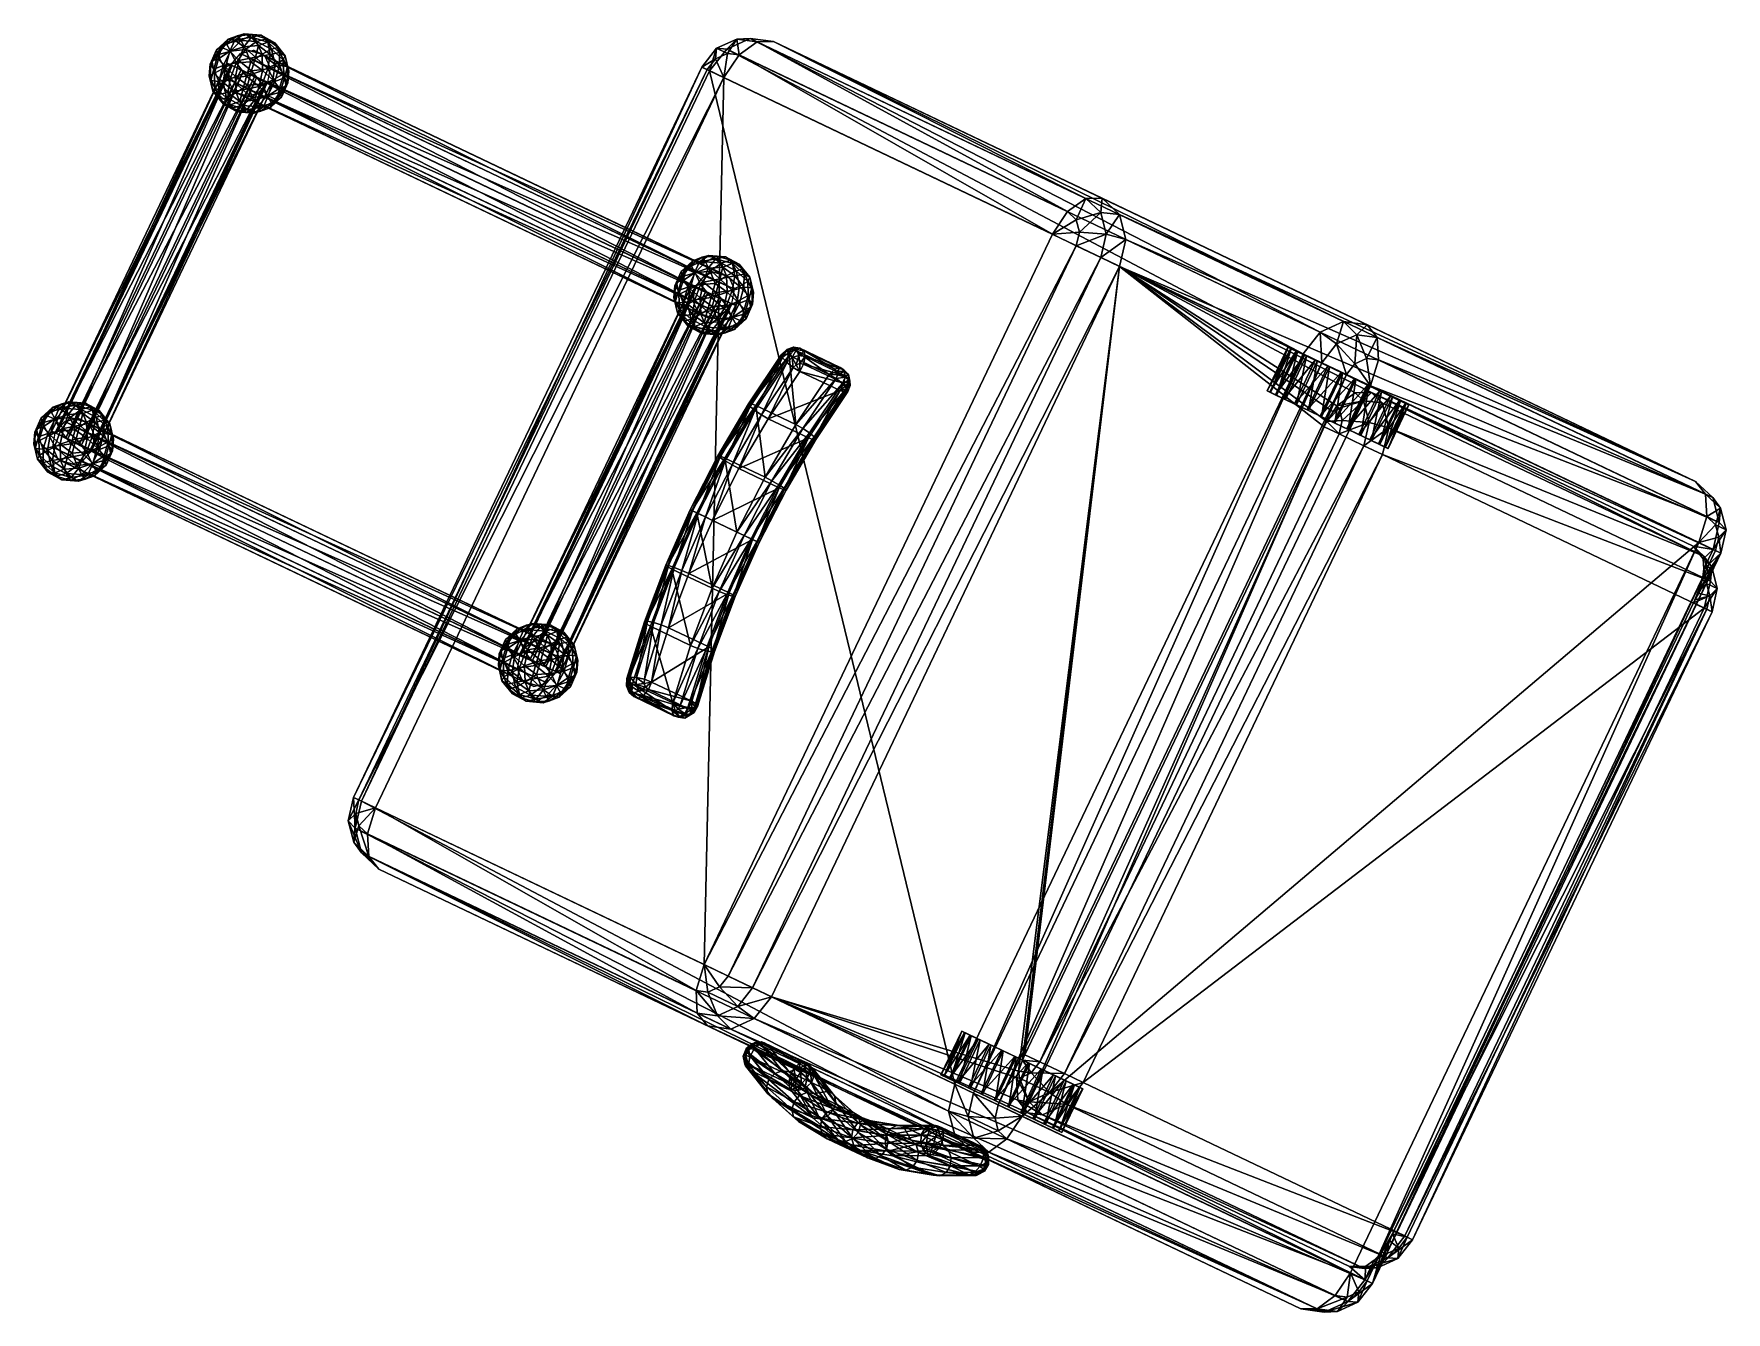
# Model space of a CAD drawing. Extents: x 56 to 159, y -295 to -217.
import ezdxf

# ---------------------------------------------------------------- set-up
doc = ezdxf.new("R2010")
doc.units = 0
for name, color, linetype in [('ChamferBox01', 71, 'CONTINUOUS'), ('handle01', 250, 'CONTINUOUS'), ('handle02', 250, 'CONTINUOUS'), ('Rectangle01', 250, 'CONTINUOUS'), ('Wheel01', 94, 'CONTINUOUS'), ('wheel02', 94, 'CONTINUOUS')]:
    doc.layers.add(name, color=color, linetype=linetype)

msp = doc.modelspace()

# ---------------------------------------------------------------- meshes
at = {"layer": 'ChamferBox01', "color": 71}
mesh = msp.add_polyface(dxfattribs=at)
corners = [(96.617683, -273.624023, 85.8088), (117.71167, -229.399551, 85.8088), (97.821762, -219.912552, 71.498062), (76.727776, -264.137024, 71.498062), (98.739159, -218.542313, 71.131386), (98.027466, -218.445053, 70.687042), (97.318245, -218.768478, 70.361755), (96.801537, -219.425919, 70.242691), (75.70755, -263.650391, 70.242691), (75.52179, -264.465698, 70.361755), (75.716766, -265.220398, 70.687042), (76.240234, -265.71228, 71.131386), (98.067764, -274.315674, 86.330811), (119.161758, -230.091202, 86.330811), (98.60791, -217.575806, 69.35997), (99.840591, -217.744263, 70.129601), (97.379501, -218.135986, 68.796562), (96.484528, -219.274719, 68.59034), (75.390541, -263.499176, 68.59034), (75.06881, -264.911346, 68.796562), (75.406517, -266.218536, 69.35997), (76.313187, -267.070496, 70.129601), (99.407562, -217.537704, 67.872444), (100.83094, -217.732224, 68.761131), (97.98912, -218.184555, 67.22187), (96.955688, -219.499451, 66.983749), (75.861702, -263.723907, 66.983749), (75.490196, -265.354523, 67.22187), (75.88015, -266.863953, 67.872444), (76.927078, -267.847717, 68.761131), (111.799561, -280.865387, 5.671601)]
mesh.append_faces([[corners[k] for k in face] for face in [(2, 4, 5), (2, 5, 6), (2, 6, 7), (3, 8, 9), (3, 9, 10), (3, 10, 11)]])
mesh.append_faces([[corners[k] for k in face] for face in [(0, 1, 2), (2, 3, 0), (8, 3, 2), (2, 7, 8), (0, 12, 13), (4, 2, 1), (14, 5, 4), (4, 15, 14), (16, 6, 5), (5, 14, 16), (17, 7, 6), (6, 16, 17), (18, 8, 7), (7, 17, 18), (19, 9, 8), (8, 18, 19), (20, 10, 9), (9, 19, 20), (21, 11, 10), (10, 20, 21), (22, 14, 15), (15, 23, 22), (24, 16, 14), (14, 22, 24), (25, 17, 16), (16, 24, 25), (26, 18, 17), (17, 25, 26), (27, 19, 18), (18, 26, 27), (28, 20, 19), (19, 27, 28), (29, 21, 20), (20, 28, 29), (30, 26, 25)]], dxfattribs={"vtx2": -1})
mesh = msp.add_polyface(dxfattribs=at)
corners = [(119.161758, -230.091202, 86.330811), (117.71167, -229.399551, 85.8088), (96.617683, -273.624023, 85.8088), (119.347511, -229.275894, 86.211754), (119.152534, -228.521194, 85.886467), (118.629066, -228.029312, 85.442123), (98.739159, -218.542313, 71.131386), (120.653145, -230.802567, 85.979591), (98.067764, -274.315674, 86.330811), (99.559158, -275.027008, 85.979591), (120.974884, -229.390411, 85.773369), (120.637169, -228.083221, 85.209961), (119.730499, -227.231262, 84.440331), (99.840591, -217.744263, 70.129601), (121.786224, -231.343018, 84.849251), (100.692238, -275.567474, 84.849251), (122.157738, -229.712402, 84.61113), (121.767776, -228.202988, 83.960556), (120.720848, -227.219223, 83.071869), (100.83094, -217.732224, 68.761131), (135.345413, -234.679184, 6.560293), (99.407562, -217.537704, 67.872444), (136.768799, -234.873703, 7.448985), (133.926971, -235.326035, 5.909726), (97.98912, -218.184555, 67.22187), (132.893539, -236.64093, 5.671601), (96.955688, -219.499451, 66.983749), (111.799561, -280.865387, 5.671601), (112.93264, -281.405853, 4.54126), (134.026627, -237.181381, 4.54126), (114.424026, -282.117188, 4.190043), (116.037178, -279.081451, 61.192413), (134.173996, -241.056854, 61.192413), (115.898262, -279.404663, 61.171242), (115.663391, -280.071533, 61.055588), (116.946198, -279.515045, 61.519646)]
mesh.append_faces([[corners[k] for k in face] for face in [(1, 0, 3), (1, 3, 4), (1, 4, 5)]])
mesh.append_faces([[corners[k] for k in face] for face in [(34, 14, 15)]], dxfattribs={"vtx0": -1, "vtx2": -1})
mesh.append_faces([[corners[k] for k in face] for face in [(31, 32, 14), (33, 31, 14), (34, 33, 14)]], dxfattribs={"vtx1": -1, "vtx2": -1})
mesh.append_faces([[corners[k] for k in face] for face in [(0, 1, 2), (1, 5, 6), (7, 0, 8), (8, 9, 7), (10, 3, 0), (0, 7, 10), (11, 4, 3), (3, 10, 11), (12, 5, 4), (4, 11, 12), (13, 6, 5), (5, 12, 13), (14, 7, 9), (9, 15, 14), (16, 10, 7), (7, 14, 16), (17, 11, 10), (10, 16, 17), (18, 12, 11), (11, 17, 18), (19, 13, 12), (12, 18, 19), (20, 21, 19), (19, 22, 20), (23, 24, 21), (21, 20, 23), (25, 26, 24), (24, 23, 25), (26, 25, 27), (22, 19, 18), (28, 27, 25), (25, 29, 28), (30, 28, 29), (32, 31, 35)]], dxfattribs={"vtx2": -1})
mesh = msp.add_polyface(dxfattribs=at)
corners = [(158.095581, -246.853882, 23.298979), (122.157738, -229.712402, 84.61113), (121.786224, -231.343018, 84.849251), (157.705627, -245.344467, 22.648411), (121.767776, -228.202988, 83.960556), (156.658707, -244.360703, 21.75972), (120.720848, -227.219223, 83.071869), (136.768799, -234.873703, 7.448985), (136.150009, -235.482452, 5.31089), (135.345413, -234.679184, 6.560293), (137.38269, -235.650909, 6.080519), (134.9216, -236.042648, 4.747482), (133.926971, -235.326035, 5.909726), (134.026627, -237.181381, 4.54126), (132.893539, -236.64093, 5.671601), (136.743942, -236.911865, 4.634388), (137.455643, -237.009125, 5.078734), (136.034729, -237.235291, 4.309105), (135.518021, -237.892746, 4.190043), (136.968094, -238.584396, 4.712054), (136.042389, -238.997559, 59.960766), (137.03273, -238.985519, 58.592304), (134.940964, -239.795609, 60.962551), (134.708176, -240.143295, 61.055588), (134.337723, -240.745499, 61.171242), (134.173996, -241.056854, 61.192413), (135.083008, -241.490433, 61.519646), (135.268753, -240.675125, 61.400581), (135.073776, -239.92041, 61.075298), (136.896133, -240.789627, 60.962204), (136.574402, -242.201782, 61.168427), (136.558426, -239.482437, 60.398796), (138.078979, -241.111618, 59.799965), (137.707474, -242.742233, 60.03809), (137.689026, -239.602203, 59.149399)]
mesh.append_faces([[corners[k] for k in face] for face in [(16, 19, 15), (15, 19, 17), (17, 19, 18), (23, 28, 22)]])
mesh.append_faces([[corners[k] for k in face] for face in [(20, 21, 2), (22, 20, 2), (23, 22, 2), (24, 23, 2), (25, 24, 2)]], dxfattribs={"vtx1": -1, "vtx2": -1})
mesh.append_faces([[corners[k] for k in face] for face in [(0, 1, 2), (3, 4, 1), (5, 6, 4), (6, 5, 7), (8, 9, 7), (7, 10, 8), (11, 12, 9), (9, 8, 11), (13, 14, 12), (12, 11, 13), (15, 8, 10), (10, 16, 15), (17, 11, 8), (8, 15, 17), (18, 13, 11), (11, 17, 18), (26, 27, 24), (24, 25, 26), (24, 27, 28), (28, 23, 24), (29, 27, 26), (26, 30, 29), (31, 28, 27), (27, 29, 31), (31, 20, 22), (22, 28, 31), (32, 29, 30), (30, 33, 32), (34, 31, 29), (29, 32, 34), (31, 34, 21), (21, 20, 31)]], dxfattribs={"vtx2": -1})
mesh = msp.add_polyface(dxfattribs=at)
corners = [(121.786224, -231.343018, 84.849251), (157.724075, -248.484497, 23.537102), (158.095581, -246.853882, 23.298979), (122.157738, -229.712402, 84.61113), (157.705627, -245.344467, 22.648411), (121.767776, -228.202988, 83.960556), (156.658707, -244.360703, 21.75972), (158.516983, -247.297073, 21.724291), (158.195236, -248.709229, 21.930513), (158.17926, -245.989883, 21.160883), (157.272598, -245.137909, 20.391254), (137.38269, -235.650909, 6.080519), (136.768799, -234.873703, 7.448985), (158.063995, -247.742706, 20.159098), (157.878235, -248.558014, 20.27816), (157.869019, -246.988007, 19.833815), (157.345551, -246.496124, 19.389469), (137.455643, -237.009125, 5.078734), (156.858002, -248.071396, 19.022789), (136.968094, -238.584396, 4.712054), (157.128204, -249.054962, 23.987104), (157.160965, -249.66507, 23.537104), (156.514313, -248.277756, 25.355568), (137.03273, -238.985519, 58.592304), (157.088043, -250.306885, 22.889303), (157.560547, -250.403854, 26.563231), (138.078979, -241.111618, 59.799965), (137.707474, -242.742233, 60.03809), (157.189041, -252.03447, 26.801353), (157.170593, -248.89444, 25.912663), (137.689026, -239.602203, 59.149399), (157.644226, -249.539856, 24.425137), (157.333969, -250.537979, 23.098066)]
mesh.append_faces([[corners[k] for k in face] for face in [(14, 18, 13), (13, 18, 15), (15, 18, 16)]])
mesh.append_faces([[corners[k] for k in face] for face in [(31, 21, 20)]], dxfattribs={"vtx0": -1})
mesh.append_faces([[corners[k] for k in face] for face in [(23, 1, 0), (8, 21, 24)]], dxfattribs={"vtx0": -1, "vtx2": -1})
mesh.append_faces([[corners[k] for k in face] for face in [(22, 20, 1), (23, 22, 1), (31, 32, 21)]], dxfattribs={"vtx1": -1, "vtx2": -1})
mesh.append_faces([[corners[k] for k in face] for face in [(0, 1, 2), (3, 2, 4), (5, 4, 6), (7, 2, 1), (1, 8, 7), (9, 4, 2), (2, 7, 9), (10, 6, 4), (4, 9, 10), (11, 12, 6), (6, 10, 11), (13, 7, 8), (8, 14, 13), (15, 9, 7), (7, 13, 15), (16, 10, 9), (9, 15, 16), (17, 11, 10), (10, 16, 17), (19, 17, 16), (16, 18, 19), (20, 21, 1), (8, 1, 21), (25, 26, 27), (27, 28, 25), (29, 30, 26), (26, 25, 29), (29, 22, 23), (23, 30, 29), (31, 29, 25), (29, 31, 20), (20, 22, 29)]], dxfattribs={"vtx2": -1})
mesh = msp.add_polyface(dxfattribs=at)
corners = [(134.026627, -237.181381, 4.54126), (135.518021, -237.892746, 4.190043), (114.424026, -282.117188, 4.190043), (157.878235, -248.558014, 20.27816), (158.195236, -248.709229, 21.930513), (137.101257, -292.933685, 21.930513), (136.784241, -292.782471, 20.27816), (136.968094, -238.584396, 4.712054), (115.874107, -282.808868, 4.712054), (156.858002, -248.071396, 19.022789), (135.764023, -292.295868, 19.022789), (116.226517, -282.606659, 58.592304), (136.630096, -292.708954, 23.537102), (135.708084, -291.898895, 25.355568), (138.398621, -289.747314, 22.548466), (157.088043, -250.306885, 22.889303), (156.779343, -251.132324, 22.653141), (156.61647, -251.541382, 22.563587), (156.535431, -251.722702, 22.548466), (136.574402, -242.201782, 61.168427), (135.083008, -241.490433, 61.519646), (116.946198, -279.515045, 61.519646), (137.707474, -242.742233, 60.03809), (118.437584, -280.226379, 61.168427), (136.600372, -292.020813, 25.912663), (117.118797, -282.728577, 59.149399), (138.018799, -291.373962, 26.563231), (118.537231, -282.081726, 59.799965), (139.052231, -290.059082, 26.801353), (157.189041, -252.03447, 26.801353), (119.570663, -280.766846, 60.03809), (157.660202, -252.259201, 25.194765), (139.523392, -290.283813, 25.194765), (157.981934, -250.847046, 24.988544), (157.560547, -250.403854, 26.563231), (157.644226, -249.539856, 24.425137), (157.343201, -252.108002, 23.542412), (139.20639, -290.132599, 23.542412), (157.528946, -251.292694, 23.423349), (157.333969, -250.537979, 23.098066), (157.160965, -249.66507, 23.537104), (134.173996, -241.056854, 61.192413)]
mesh.append_faces([[corners[k] for k in face] for face in [(39, 16, 15)]])
mesh.append_faces([[corners[k] for k in face] for face in [(11, 12, 13), (14, 4, 18)]], dxfattribs={"vtx0": -1, "vtx1": -1})
mesh.append_faces([[corners[k] for k in face] for face in [(14, 5, 4), (4, 15, 16), (4, 16, 17), (4, 17, 18)]], dxfattribs={"vtx0": -1, "vtx2": -1})
mesh.append_faces([[corners[k] for k in face] for face in [(0, 1, 2), (3, 4, 5), (5, 6, 3), (1, 7, 8), (9, 3, 6), (6, 10, 9), (8, 7, 9), (9, 10, 8), (19, 20, 21), (22, 19, 23), (11, 13, 24), (25, 24, 26), (27, 26, 28), (29, 22, 30), (30, 28, 29), (31, 29, 28), (28, 32, 31), (33, 34, 29), (29, 31, 33), (34, 33, 35), (36, 31, 32), (32, 37, 36), (38, 33, 31), (31, 36, 38), (39, 35, 33), (33, 38, 39), (39, 15, 40), (14, 18, 36), (36, 37, 14), (18, 17, 38), (38, 36, 18), (38, 17, 16), (16, 39, 38), (21, 20, 41)]], dxfattribs={"vtx2": -1})
mesh = msp.add_polyface(dxfattribs=at)
corners = [(96.816986, -277.334717, 83.071869), (132.754837, -294.476166, 21.75972), (134.178223, -294.670685, 22.648411), (98.240372, -277.529205, 83.960556), (135.596664, -294.023834, 23.298979), (99.658813, -276.882355, 84.61113), (136.630096, -292.708954, 23.537102), (133.745193, -294.464142, 20.391254), (112.864937, -284.989166, 7.448985), (113.855278, -284.977142, 6.080519), (114.238274, -282.932495, 4.309105), (112.610901, -282.817993, 4.747482), (112.93264, -281.405853, 4.54126), (114.424026, -282.117188, 4.190043), (114.43325, -283.687225, 4.634388), (112.948608, -284.125183, 5.31089), (114.956711, -284.179108, 5.078734), (134.846619, -293.666107, 19.389469), (115.874107, -282.808868, 4.712054), (135.518021, -237.892746, 4.190043), (135.764023, -292.295868, 19.022789), (116.226517, -282.606659, 58.592304), (100.692238, -275.567474, 84.849251), (115.53968, -280.471222, 60.962551), (115.720261, -280.495911, 61.075298), (115.663391, -280.071533, 61.055588), (116.429482, -280.172485, 61.400581), (115.898262, -279.404663, 61.171242), (116.946198, -279.515045, 61.519646), (116.037178, -279.081451, 61.192413), (115.612625, -281.829437, 59.960766), (116.314209, -281.925323, 60.398796), (117.54261, -281.365112, 60.962204), (118.437584, -280.226379, 61.168427), (136.574402, -242.201782, 61.168427), (117.118797, -282.728577, 59.149399), (118.537231, -282.081726, 59.799965), (119.570663, -280.766846, 60.03809), (137.707474, -242.742233, 60.03809), (136.600372, -292.020813, 25.912663), (138.018799, -291.373962, 26.563231), (139.052231, -290.059082, 26.801353)]
mesh.append_faces([[corners[k] for k in face] for face in [(13, 18, 10), (10, 18, 14), (14, 18, 16), (23, 24, 25)]])
mesh.append_faces([[corners[k] for k in face] for face in [(21, 22, 6)]], dxfattribs={"vtx0": -1, "vtx2": -1})
mesh.append_faces([[corners[k] for k in face] for face in [(0, 1, 2), (3, 2, 4), (5, 4, 6), (7, 1, 8), (8, 9, 7), (10, 11, 12), (12, 13, 10), (14, 15, 11), (11, 10, 14), (16, 9, 15), (15, 14, 16), (17, 7, 9), (9, 16, 17), (18, 13, 19), (16, 18, 20), (25, 24, 26), (26, 27, 25), (27, 26, 28), (28, 29, 27), (23, 30, 31), (31, 24, 23), (32, 26, 24), (24, 31, 32), (33, 28, 26), (26, 32, 33), (28, 33, 34), (35, 31, 30), (30, 21, 35), (36, 32, 31), (31, 35, 36), (37, 33, 32), (32, 36, 37), (33, 37, 38), (39, 35, 21), (40, 36, 35), (41, 37, 36)]], dxfattribs={"vtx2": -1})
mesh = msp.add_polyface(dxfattribs=at)
corners = [(96.130142, -275.19928, 85.442123), (96.617683, -273.624023, 85.8088), (76.727776, -264.137024, 71.498062), (76.240234, -265.71228, 71.131386), (96.841835, -275.296539, 85.886467), (97.551056, -274.973114, 86.211754), (98.067764, -274.315674, 86.330811), (96.203094, -276.557495, 84.440331), (76.313187, -267.070496, 70.129601), (97.435776, -276.725952, 85.209961), (98.664185, -276.165741, 85.773369), (99.559158, -275.027008, 85.979591), (96.816986, -277.334717, 83.071869), (76.927078, -267.847717, 68.761131), (98.240372, -277.529205, 83.960556), (99.658813, -276.882355, 84.61113), (100.692238, -275.567474, 84.849251), (111.428047, -282.496002, 5.909726), (75.490196, -265.354523, 67.22187), (75.861702, -263.723907, 66.983749), (111.799561, -280.865387, 5.671601), (111.818001, -284.005432, 6.560293), (75.88015, -266.863953, 67.872444), (112.864937, -284.989166, 7.448985), (132.754837, -294.476166, 21.75972), (134.178223, -294.670685, 22.648411), (135.596664, -294.023834, 23.298979), (136.630096, -292.708954, 23.537102), (112.610901, -282.817993, 4.747482), (112.93264, -281.405853, 4.54126), (112.948608, -284.125183, 5.31089), (113.855278, -284.977142, 6.080519), (115.53968, -280.471222, 60.962551), (115.663391, -280.071533, 61.055588), (115.612625, -281.829437, 59.960766), (116.226517, -282.606659, 58.592304)]
mesh.append_faces([[corners[k] for k in face] for face in [(1, 0, 4), (1, 4, 5), (1, 5, 6)]])
mesh.append_faces([[corners[k] for k in face] for face in [(32, 33, 16), (34, 32, 16), (35, 34, 16)]], dxfattribs={"vtx1": -1, "vtx2": -1})
mesh.append_faces([[corners[k] for k in face] for face in [(0, 1, 2), (2, 3, 0), (7, 0, 3), (3, 8, 7), (9, 4, 0), (0, 7, 9), (10, 5, 4), (4, 9, 10), (11, 6, 5), (5, 10, 11), (12, 7, 8), (8, 13, 12), (14, 9, 7), (7, 12, 14), (15, 10, 9), (9, 14, 15), (16, 11, 10), (10, 15, 16), (17, 18, 19), (19, 20, 17), (21, 22, 18), (18, 17, 21), (23, 13, 22), (22, 21, 23), (24, 12, 13), (13, 23, 24), (25, 14, 12), (26, 15, 14), (27, 16, 15), (28, 17, 20), (20, 29, 28), (30, 21, 17), (17, 28, 30), (31, 23, 21), (21, 30, 31)]], dxfattribs={"vtx2": -1})
mesh = msp.add_polyface(dxfattribs=at)
corners = [(134.977875, -294.632599, 21.160883), (134.178223, -294.670685, 22.648411), (132.754837, -294.476166, 21.75972), (133.745193, -294.464142, 20.391254), (136.206284, -294.072418, 21.724291), (135.596664, -294.023834, 23.298979), (137.101257, -292.933685, 21.930513), (136.630096, -292.708954, 23.537102), (135.558319, -293.763367, 19.833815), (134.846619, -293.666107, 19.389469), (136.267532, -293.439941, 20.159098), (136.784241, -292.782471, 20.27816), (135.764023, -292.295868, 19.022789), (114.956711, -284.179108, 5.078734), (137.193192, -291.528381, 23.537104), (136.698441, -291.886841, 23.987104), (135.708084, -291.898895, 25.355568), (137.646088, -291.06778, 22.889303), (138.093307, -290.308411, 22.653141), (138.308701, -289.924408, 22.563587), (138.398621, -289.747314, 22.548466), (137.400009, -291.982727, 24.425137), (136.600372, -292.020813, 25.912663), (138.628418, -291.422546, 24.988544), (138.018799, -291.373962, 26.563231), (139.523392, -290.283813, 25.194765), (139.052231, -290.059082, 26.801353), (137.980453, -291.113464, 23.098066), (138.689682, -290.790039, 23.423349), (139.20639, -290.132599, 23.542412)]
mesh.append_faces([[corners[k] for k in face] for face in [(9, 12, 8), (8, 12, 10), (10, 12, 11), (18, 27, 17)]])
mesh.append_faces([[corners[k] for k in face] for face in [(14, 21, 15)]], dxfattribs={"vtx0": -1})
mesh.append_faces([[corners[k] for k in face] for face in [(7, 15, 16), (17, 7, 6), (14, 27, 21)]], dxfattribs={"vtx0": -1, "vtx2": -1})
mesh.append_faces([[corners[k] for k in face] for face in [(18, 17, 6), (19, 18, 6), (20, 19, 6)]], dxfattribs={"vtx1": -1, "vtx2": -1})
mesh.append_faces([[corners[k] for k in face] for face in [(0, 1, 2), (2, 3, 0), (4, 5, 1), (1, 0, 4), (6, 7, 5), (5, 4, 6), (8, 0, 3), (3, 9, 8), (10, 4, 0), (0, 8, 10), (11, 6, 4), (4, 10, 11), (12, 9, 13), (7, 14, 15), (17, 14, 7), (21, 22, 16), (16, 15, 21), (23, 24, 22), (22, 21, 23), (25, 26, 24), (24, 23, 25), (14, 17, 27), (28, 23, 21), (21, 27, 28), (29, 25, 23), (23, 28, 29), (18, 19, 28), (28, 27, 18), (19, 20, 29), (29, 28, 19)]], dxfattribs={"vtx2": -1})
at = {"layer": 'handle01', "color": 250}
mesh = msp.add_polyface(dxfattribs=at)
corners = [(99.748024, -239.766006, 81.115074), (97.87706, -242.955399, 81.601112), (100.30999, -244.11586, 83.351601), (96.178337, -246.271576, 81.76371), (98.611275, -247.432022, 83.514198), (99.435005, -239.646133, 80.747993), (97.570747, -242.824097, 81.232285), (95.87812, -246.128372, 81.394302), (99.037979, -247.635544, 83.667809), (100.730606, -244.331284, 83.505791), (99.306747, -239.66539, 80.26812), (97.460815, -242.812103, 80.74765), (95.784836, -246.083878, 80.908073), (99.476845, -247.844879, 83.564461), (101.152824, -244.573105, 83.404037), (101.302658, -236.677765, 79.474663), (99.397606, -239.818604, 79.804039), (97.576729, -242.922623, 80.277061), (95.923485, -246.150009, 80.43531), (99.810272, -248.003906, 83.231842), (101.463509, -244.77652, 83.073593), (101.366447, -236.871506, 79.021347), (99.399521, -239.820633, 79.800034), (97.578896, -242.924225, 80.272995), (95.92588, -246.151154, 80.431213), (99.812668, -248.005051, 83.227745), (101.465675, -244.778122, 83.069527), (101.36808, -236.873947, 79.017448), (99.685165, -240.066757, 79.476097), (97.88958, -243.12764, 79.942551), (96.259308, -246.310196, 80.098595), (99.951309, -248.071182, 82.754982), (101.581589, -244.888641, 82.598938), (100.089043, -240.339828, 79.379105), (98.311798, -243.369461, 79.84079), (96.698174, -246.519516, 79.995247), (99.858032, -248.026688, 82.268761), (101.471657, -244.876633, 82.114304), (100.502953, -240.566681, 79.535042), (98.732414, -243.584885, 79.994987), (97.124878, -246.723053, 80.148857), (99.557816, -247.883499, 81.899345), (101.165344, -244.745331, 81.745476)]
mesh.append_faces([[corners[k] for k in face] for face in [(1, 4, 2), (0, 6, 1), (1, 7, 3), (4, 9, 2), (5, 11, 6), (6, 12, 7), (8, 14, 9), (15, 16, 10), (10, 17, 11), (11, 18, 12), (21, 22, 16), (16, 23, 17), (17, 24, 18), (27, 28, 22), (22, 29, 23), (23, 30, 24), (28, 34, 29), (29, 35, 30), (33, 39, 34), (34, 40, 35), (42, 40, 39)]], dxfattribs={"vtx0": -1})
mesh.append_faces([[corners[k] for k in face] for face in [(0, 1, 2), (1, 3, 4), (0, 5, 6), (1, 6, 7), (4, 8, 9), (5, 10, 11), (6, 11, 12), (8, 13, 14), (10, 16, 17), (11, 17, 18), (13, 19, 20), (16, 22, 23), (17, 23, 24), (19, 25, 26), (22, 28, 29), (23, 29, 30), (25, 31, 32), (28, 33, 34), (29, 34, 35), (31, 36, 37), (33, 38, 39), (34, 39, 40), (36, 41, 42), (42, 41, 40)]], dxfattribs={"vtx2": -1})
mesh = msp.add_polyface(dxfattribs=at)
corners = [(101.771019, -236.737839, 80.310852), (99.748024, -239.766006, 81.115074), (102.180962, -240.926453, 82.865562), (100.30999, -244.11586, 83.351601), (100.730606, -244.331284, 83.505791), (102.594864, -241.15332, 83.0215), (104.610603, -238.136017, 82.220161), (104.203957, -237.8983, 82.06134), (101.152824, -244.573105, 83.404037), (102.998749, -241.426392, 82.924507), (104.994667, -238.438766, 82.13105), (99.476845, -247.844879, 83.564461), (101.463509, -244.77652, 83.073593), (103.284393, -241.672501, 82.600571), (105.253227, -238.725418, 81.817879), (99.810272, -248.003906, 83.231842), (101.465675, -244.778122, 83.069527), (103.286308, -241.67453, 82.596565), (105.254868, -238.727859, 81.81398), (99.812668, -248.005051, 83.227745), (101.581589, -244.888641, 82.598938), (103.377167, -241.827744, 82.132484), (105.318649, -238.9216, 81.360664), (105.471596, -238.550781, 81.189346), (101.626648, -237.160599, 78.704277), (100.089043, -240.339828, 79.379105), (99.685165, -240.066757, 79.476097), (99.951309, -248.071182, 82.754982), (101.471657, -244.876633, 82.114304), (103.248909, -241.847, 81.652611), (105.170563, -238.97052, 80.888672), (105.257263, -238.758072, 80.790909), (102.010704, -237.463348, 78.615166), (100.502953, -240.566681, 79.535042), (99.858032, -248.026688, 82.268761), (101.165344, -244.745331, 81.745476), (102.935883, -241.727142, 81.28553), (104.850288, -238.861526, 80.524475), (105.223701, -238.556625, 80.648407), (98.732414, -243.584885, 79.994987), (102.417351, -237.70108, 78.773987)]
mesh.append_faces([[corners[k] for k in face] for face in [(1, 3, 2), (3, 5, 2), (2, 6, 7), (4, 9, 5), (5, 10, 6), (11, 12, 8), (8, 13, 9), (9, 14, 10), (15, 16, 12), (12, 17, 13), (13, 18, 14), (19, 20, 16), (16, 21, 17), (17, 22, 18), (24, 25, 26), (27, 28, 20), (20, 29, 21), (21, 30, 22), (22, 31, 23), (32, 33, 25), (34, 35, 28), (28, 36, 29), (29, 37, 30), (30, 37, 31), (31, 37, 38), (36, 39, 33), (37, 33, 40)]], dxfattribs={"vtx0": -1})
mesh.append_faces([[corners[k] for k in face] for face in [(0, 1, 2), (3, 4, 5), (2, 5, 6), (4, 8, 9), (5, 9, 10), (8, 12, 13), (9, 13, 14), (12, 16, 17), (13, 17, 18), (16, 20, 21), (17, 21, 22), (18, 22, 23), (20, 28, 29), (21, 29, 30), (22, 30, 31), (28, 35, 36), (29, 36, 37), (36, 35, 39), (37, 36, 33)]], dxfattribs={"vtx2": -1})
mesh = msp.add_polyface(dxfattribs=at)
corners = [(101.771019, -236.737839, 80.310852), (102.098839, -236.406113, 80.075142), (101.878838, -236.372284, 79.962532), (101.641464, -236.453568, 79.915886), (101.450745, -236.628845, 79.946655), (99.435005, -239.646133, 80.747993), (99.748024, -239.766006, 81.115074), (102.421822, -236.301041, 79.6959), (102.041054, -236.240967, 79.50145), (101.630943, -236.378143, 79.4216), (101.302658, -236.677765, 79.474663), (99.306747, -239.66539, 80.26812), (102.65168, -236.448074, 79.278961), (102.212891, -236.37706, 79.054291), (101.741844, -236.531097, 78.961487), (101.366447, -236.871506, 79.021347), (99.397606, -239.818604, 79.804039), (102.653236, -236.450623, 79.275101), (102.214462, -236.379593, 79.05043), (101.743446, -236.533585, 78.957611), (101.36808, -236.873947, 79.017448), (99.399521, -239.820633, 79.800034), (102.732452, -236.802338, 78.931839), (102.353485, -236.739807, 78.736519), (101.948273, -236.870239, 78.65432), (101.626648, -237.160599, 78.704277), (99.685165, -240.066757, 79.476097), (102.645515, -237.259109, 78.749863), (102.427299, -237.222824, 78.636406), (102.194794, -237.297348, 78.587471), (102.010704, -237.463348, 78.615166), (100.089043, -240.339828, 79.379105), (102.417351, -237.70108, 78.773987), (100.502953, -240.566681, 79.535042)]
mesh.append_faces([[corners[k] for k in face] for face in [(0, 5, 6), (1, 8, 2), (2, 9, 3), (3, 10, 4), (4, 11, 5), (7, 13, 8), (8, 14, 9), (9, 15, 10), (12, 18, 13), (13, 19, 14), (14, 20, 15), (17, 23, 18), (18, 24, 19), (19, 25, 20), (22, 28, 23), (23, 29, 24), (24, 30, 25), (27, 32, 28), (28, 32, 29), (29, 32, 30)]], dxfattribs={"vtx0": -1})
mesh.append_faces([[corners[k] for k in face] for face in [(0, 1, 2), (0, 2, 3), (0, 3, 4), (0, 4, 5), (1, 7, 8), (2, 8, 9), (3, 9, 10), (4, 10, 11), (7, 12, 13), (8, 13, 14), (9, 14, 15), (10, 15, 16), (12, 17, 18), (13, 18, 19), (14, 19, 20), (15, 20, 21), (17, 22, 23), (18, 23, 24), (19, 24, 25), (20, 25, 26), (22, 27, 28), (23, 28, 29), (24, 29, 30), (25, 30, 31), (30, 32, 33)]], dxfattribs={"vtx2": -1})
mesh = msp.add_polyface(dxfattribs=at)
corners = [(101.771019, -236.737839, 80.310852), (102.180962, -240.926453, 82.865562), (104.203957, -237.8983, 82.06134), (104.610603, -238.136017, 82.220161), (104.703934, -237.914291, 82.119324), (104.67524, -237.7061, 81.974533), (104.531776, -237.566574, 81.82563), (102.098839, -236.406113, 80.075142), (104.994667, -238.438766, 82.13105), (105.154266, -238.058685, 81.956619), (105.103523, -237.701691, 81.704887), (104.854759, -237.461487, 81.446396), (102.421822, -236.301041, 79.6959), (105.253227, -238.725418, 81.817879), (105.433853, -238.292084, 81.617874), (105.372749, -237.884232, 81.327805), (105.084618, -237.608521, 81.029449), (102.65168, -236.448074, 79.278961), (105.254868, -238.727859, 81.81398), (105.435448, -238.294586, 81.613998), (105.374321, -237.886765, 81.323944), (105.086174, -237.611069, 81.025589), (102.653236, -236.450623, 79.275101), (105.471596, -238.550781, 81.189346), (105.415955, -238.200531, 80.939957), (105.16539, -237.962784, 80.682335), (102.732452, -236.802338, 78.931839), (105.257263, -238.758072, 80.790909), (105.223701, -238.556625, 80.648407), (105.078453, -238.419556, 80.500351), (102.645515, -237.259109, 78.749863), (104.850288, -238.861526, 80.524475), (102.417351, -237.70108, 78.773987)]
mesh.append_faces([[corners[k] for k in face] for face in [(0, 1, 2), (2, 7, 0), (3, 9, 4), (4, 10, 5), (5, 11, 6), (6, 12, 7), (8, 14, 9), (9, 15, 10), (10, 16, 11), (11, 17, 12), (13, 19, 14), (14, 20, 15), (15, 21, 16), (16, 22, 17), (18, 23, 19), (19, 24, 20), (20, 25, 21), (21, 26, 22), (23, 28, 24), (24, 29, 25), (25, 30, 26), (28, 31, 29), (29, 32, 30)]], dxfattribs={"vtx0": -1})
mesh.append_faces([[corners[k] for k in face] for face in [(2, 3, 4), (2, 4, 5), (2, 5, 6), (2, 6, 7), (3, 8, 9), (4, 9, 10), (5, 10, 11), (6, 11, 12), (8, 13, 14), (9, 14, 15), (10, 15, 16), (11, 16, 17), (13, 18, 19), (14, 19, 20), (15, 20, 21), (16, 21, 22), (19, 23, 24), (20, 24, 25), (21, 25, 26), (23, 27, 28), (24, 28, 29), (25, 29, 30), (29, 31, 32)]], dxfattribs={"vtx2": -1})
mesh = msp.add_polyface(dxfattribs=at)
corners = [(96.178337, -246.271576, 81.76371), (94.670235, -249.67865, 81.601112), (97.103165, -250.839096, 83.351601), (98.611275, -247.432022, 83.514198), (95.801979, -254.300278, 82.865562), (95.87812, -246.128372, 81.394302), (94.375427, -249.523239, 81.232285), (93.078903, -252.972, 80.747986), (97.535286, -251.030411, 83.505791), (99.037979, -247.635544, 83.667809), (95.784836, -246.083878, 80.908073), (94.296921, -249.445358, 80.74765), (93.013145, -252.860199, 80.268112), (97.988922, -251.20636, 83.404037), (99.476845, -247.844879, 83.564461), (95.923485, -246.150009, 80.43531), (94.45575, -249.465881, 80.277061), (93.189392, -252.834396, 79.804039), (98.342537, -251.319778, 83.073593), (99.810272, -248.003906, 83.231842), (95.92588, -246.151154, 80.431213), (94.458359, -249.466568, 80.272995), (93.192177, -252.83461, 79.800034), (98.345139, -251.320465, 83.069527), (99.812668, -248.005051, 83.227745), (96.259308, -246.310196, 80.098595), (94.811966, -249.579987, 79.942551), (93.563202, -252.901703, 79.476097), (98.503975, -251.340988, 82.598938), (99.951309, -248.071182, 82.754982), (96.698174, -246.519516, 79.995247), (95.26561, -249.755936, 79.84079), (94.029594, -253.043732, 79.379105), (98.425468, -251.263107, 82.114304), (99.858032, -248.026688, 82.268761), (97.124878, -246.723053, 80.148857), (95.697723, -249.947235, 79.994987), (94.466377, -253.222626, 79.535034), (98.130661, -251.107697, 81.745476), (99.557816, -247.883499, 81.899345)]
mesh.append_faces([[corners[k] for k in face] for face in [(0, 2, 3), (1, 4, 2), (0, 6, 1), (2, 9, 3), (5, 11, 6), (6, 12, 7), (8, 14, 9), (10, 16, 11), (11, 17, 12), (13, 19, 14), (15, 21, 16), (16, 22, 17), (18, 24, 19), (20, 26, 21), (21, 27, 22), (23, 29, 24), (25, 31, 26), (26, 32, 27), (28, 34, 29), (30, 36, 31), (33, 39, 34), (38, 37, 36), (39, 36, 35)]], dxfattribs={"vtx0": -1})
mesh.append_faces([[corners[k] for k in face] for face in [(0, 1, 2), (0, 5, 6), (1, 6, 7), (2, 8, 9), (5, 10, 11), (6, 11, 12), (8, 13, 14), (10, 15, 16), (11, 16, 17), (13, 18, 19), (15, 20, 21), (16, 21, 22), (18, 23, 24), (20, 25, 26), (21, 26, 27), (23, 28, 29), (25, 30, 31), (26, 31, 32), (28, 33, 34), (30, 35, 36), (31, 36, 37), (33, 38, 39), (39, 38, 36)]], dxfattribs={"vtx2": -1})
mesh = msp.add_polyface(dxfattribs=at)
corners = [(94.670235, -249.67865, 81.601112), (93.369041, -253.139832, 81.115074), (95.801979, -254.300278, 82.865562), (92.288834, -256.617676, 80.310852), (94.721764, -257.778107, 82.06134), (93.078903, -252.972, 80.747986), (92.002563, -256.437378, 79.946648), (96.238762, -254.479172, 83.0215), (97.535286, -251.030411, 83.505791), (97.103165, -250.839096, 83.351601), (93.013145, -252.860199, 80.268112), (91.947395, -256.291504, 79.474655), (95.162422, -257.94455, 82.220161), (96.705154, -254.621201, 82.9245), (97.988922, -251.20636, 83.404037), (93.189392, -252.834396, 79.804039), (92.1381, -256.219147, 79.021347), (95.639397, -258.05249, 82.131042), (97.07618, -254.688293, 82.600563), (98.342537, -251.319778, 83.073593), (93.192177, -252.83461, 79.800034), (92.141029, -256.218872, 79.017448), (92.11274, -256.724792, 78.957611), (96.024887, -258.073029, 81.817871), (97.078957, -254.688507, 82.596565), (98.345139, -251.320465, 83.069527), (93.563202, -252.901703, 79.476097), (92.52652, -256.23941, 78.704277), (92.503273, -256.672089, 78.65432), (96.027817, -258.072784, 81.81398), (97.255211, -254.662704, 82.132484), (98.503975, -251.340988, 82.598938), (94.029594, -253.043732, 79.379105), (93.003494, -256.347351, 78.615166), (96.218521, -258.000427, 81.360664), (97.189453, -254.550903, 81.652611), (98.425468, -251.263107, 82.114304), (95.26561, -249.755936, 79.84079), (94.466377, -253.222626, 79.535034), (93.444153, -256.513794, 78.773987), (96.163353, -257.854523, 80.888672), (96.899315, -254.383072, 81.28553), (98.130661, -251.107697, 81.745476), (95.87709, -257.674225, 80.524475)]
mesh.append_faces([[corners[k] for k in face] for face in [(1, 4, 2), (0, 5, 1), (1, 6, 3), (4, 7, 2), (2, 8, 9), (5, 11, 6), (12, 13, 7), (7, 14, 8), (10, 16, 11), (17, 18, 13), (13, 19, 14), (15, 21, 16), (23, 24, 18), (18, 25, 19), (20, 27, 21), (29, 30, 24), (24, 31, 25), (26, 33, 27), (34, 35, 30), (30, 36, 31), (37, 38, 32), (32, 39, 33), (40, 41, 35), (35, 42, 36), (41, 39, 38)]], dxfattribs={"vtx0": -1})
mesh.append_faces([[corners[k] for k in face] for face in [(0, 1, 2), (1, 3, 4), (1, 5, 6), (2, 7, 8), (5, 10, 11), (7, 13, 14), (10, 15, 16), (13, 18, 19), (15, 20, 21), (16, 21, 22), (18, 24, 25), (20, 26, 27), (21, 27, 28), (24, 30, 31), (26, 32, 33), (30, 35, 36), (32, 38, 39), (35, 41, 42), (41, 43, 39), (42, 41, 38)]], dxfattribs={"vtx2": -1})
mesh = msp.add_polyface(dxfattribs=at)
corners = [(94.721764, -257.778107, 82.06134), (94.670273, -258.241638, 81.825623), (94.868996, -258.26532, 81.974533), (95.048843, -258.156616, 82.119324), (95.162422, -257.94455, 82.220161), (96.238762, -254.479172, 83.0215), (94.791862, -258.558777, 81.446388), (95.135094, -258.600952, 81.704887), (95.444458, -258.41571, 81.956619), (95.639397, -258.05249, 82.131042), (96.705154, -254.621201, 82.9245), (95.050789, -258.644867, 81.029449), (95.446381, -258.695282, 81.327805), (95.801804, -258.486115, 81.617874), (96.024887, -258.073029, 81.817871), (97.07618, -254.688293, 82.600563), (95.053749, -258.644501, 81.025589), (95.449341, -258.694916, 81.323944), (95.804749, -258.485779, 81.613998), (96.027817, -258.072784, 81.81398), (97.078957, -254.688507, 82.596565), (92.620811, -257.484039, 79.275101), (95.37693, -258.484711, 80.682327), (95.719391, -258.529816, 80.939957), (96.026596, -258.352631, 81.189339), (96.218521, -258.000427, 81.360664), (97.255211, -254.662704, 82.132484), (92.944, -257.324249, 78.931839), (95.677208, -258.129669, 80.500351), (95.875137, -258.156311, 80.648407), (96.052803, -258.055603, 80.790909), (96.163353, -257.854523, 80.888672), (97.189453, -254.550903, 81.652611), (93.24427, -256.969238, 78.749855), (95.87709, -257.674225, 80.524475), (96.899315, -254.383072, 81.28553)]
mesh.append_faces([[corners[k] for k in face] for face in [(1, 7, 2), (2, 8, 3), (3, 9, 4), (6, 12, 7), (7, 13, 8), (8, 14, 9), (11, 17, 12), (12, 18, 13), (13, 19, 14), (21, 22, 16), (16, 23, 17), (17, 24, 18), (18, 25, 19), (27, 28, 22), (22, 29, 23), (23, 30, 24), (24, 31, 25), (33, 34, 28), (28, 34, 29), (29, 34, 30), (30, 34, 31)]], dxfattribs={"vtx0": -1})
mesh.append_faces([[corners[k] for k in face] for face in [(0, 1, 2), (0, 2, 3), (0, 3, 4), (0, 4, 5), (1, 6, 7), (2, 7, 8), (3, 8, 9), (4, 9, 10), (6, 11, 12), (7, 12, 13), (8, 13, 14), (9, 14, 15), (11, 16, 17), (12, 17, 18), (13, 18, 19), (14, 19, 20), (16, 22, 23), (17, 23, 24), (18, 24, 25), (19, 25, 26), (22, 28, 29), (23, 29, 30), (24, 30, 31), (25, 31, 32), (31, 34, 35)]], dxfattribs={"vtx2": -1})
mesh = msp.add_polyface(dxfattribs=at)
corners = [(92.288834, -256.617676, 80.310852), (92.002563, -256.437378, 79.946648), (91.986374, -256.695892, 79.915886), (92.072594, -256.931519, 79.962532), (92.237335, -257.081207, 80.075134), (94.670273, -258.241638, 81.825623), (94.721764, -257.778107, 82.06134), (91.947395, -256.291504, 79.474655), (91.921135, -256.735168, 79.4216), (92.072624, -257.140228, 79.50145), (92.358932, -257.398315, 79.6959), (94.791862, -258.558777, 81.446388), (92.1381, -256.219147, 79.021347), (92.109795, -256.725098, 78.961487), (92.286522, -257.18811, 79.054291), (92.617851, -257.484436, 79.278954), (95.050789, -258.644867, 81.029449), (92.11274, -256.724792, 78.957611), (92.289482, -257.187744, 79.05043), (92.620811, -257.484039, 79.275101), (95.053749, -258.644501, 81.025589), (92.141029, -256.218872, 79.017448), (92.503273, -256.672089, 78.65432), (92.656921, -257.069092, 78.736511), (92.944, -257.324249, 78.931839), (95.37693, -258.484711, 80.682327), (92.52652, -256.23941, 78.704277), (93.003494, -256.347351, 78.615166), (92.990334, -256.59491, 78.587471), (93.078743, -256.822479, 78.636406), (93.24427, -256.969238, 78.749855), (95.677208, -258.129669, 80.500351), (93.444153, -256.513794, 78.773987), (95.87709, -257.674225, 80.524475)]
mesh.append_faces([[corners[k] for k in face] for face in [(0, 5, 6), (1, 8, 2), (2, 9, 3), (3, 10, 4), (4, 11, 5), (7, 13, 8), (8, 14, 9), (9, 15, 10), (10, 16, 11), (12, 17, 13), (13, 18, 14), (14, 19, 15), (15, 20, 16), (21, 22, 17), (17, 23, 18), (18, 24, 19), (26, 28, 22), (22, 29, 23), (23, 30, 24), (27, 32, 28), (28, 32, 29), (29, 32, 30)]], dxfattribs={"vtx0": -1})
mesh.append_faces([[corners[k] for k in face] for face in [(0, 1, 2), (0, 2, 3), (0, 3, 4), (0, 4, 5), (1, 7, 8), (2, 8, 9), (3, 9, 10), (4, 10, 11), (7, 12, 13), (8, 13, 14), (9, 14, 15), (10, 15, 16), (13, 17, 18), (14, 18, 19), (15, 19, 20), (17, 22, 23), (18, 23, 24), (19, 24, 25), (26, 27, 28), (22, 28, 29), (23, 29, 30), (24, 30, 31), (30, 32, 33)]], dxfattribs={"vtx2": -1})
at = {"layer": 'handle02', "color": 250}
mesh = msp.add_polyface(dxfattribs=at)
corners = [(99.318161, -279.666229, 55.261528), (99.397858, -279.203247, 55.457687), (99.120583, -279.113281, 55.139202), (99.158669, -279.614136, 55.076946), (98.993698, -279.16629, 54.721504), (99.086739, -279.644653, 54.833992), (99.053383, -279.345032, 54.315483), (99.628479, -278.762451, 55.429379), (99.307457, -278.65799, 55.063194), (99.158783, -278.717377, 54.585079), (99.225189, -278.920685, 54.12178), (101.830788, -280.363678, 57.208176), (99.631256, -278.758667, 55.428013), (99.310226, -278.654205, 55.061844), (99.161545, -278.713562, 54.583767), (99.227928, -278.91687, 54.120525), (100.550247, -280.58139, 51.179207), (102.061409, -279.922882, 57.179871), (102.064194, -279.919128, 57.178501), (99.946754, -278.455688, 55.190372), (99.668457, -278.364105, 54.874397), (99.53875, -278.412659, 54.46357), (99.594505, -278.585419, 54.066967), (100.898636, -280.227081, 51.166107), (102.379684, -279.61615, 56.940865), (100.261238, -278.365295, 54.813217), (100.1007, -278.311554, 54.631145), (100.025925, -278.337708, 54.395065), (100.057648, -278.435699, 54.1679), (101.348457, -280.060577, 51.296661), (102.694176, -279.525726, 56.563705), (100.49324, -278.507813, 54.396286), (101.779182, -280.126556, 51.535889), (102.92617, -279.668274, 56.146774)]
mesh.append_faces([[corners[k] for k in face] for face in [(0, 2, 3), (3, 4, 5), (1, 8, 2), (2, 9, 4), (4, 10, 6), (11, 7, 1), (7, 13, 8), (8, 14, 9), (9, 15, 10), (17, 12, 7), (12, 20, 13), (13, 21, 14), (14, 22, 15), (18, 19, 12), (19, 26, 20), (20, 27, 21), (21, 28, 22), (24, 25, 19), (25, 31, 26), (26, 31, 27), (27, 31, 28), (30, 31, 25), (33, 32, 31)]], dxfattribs={"vtx0": -1})
mesh.append_faces([[corners[k] for k in face] for face in [(0, 1, 2), (3, 2, 4), (5, 4, 6), (1, 7, 8), (2, 8, 9), (4, 9, 10), (7, 12, 13), (8, 13, 14), (9, 14, 15), (10, 15, 16), (17, 18, 12), (12, 19, 20), (13, 20, 21), (14, 21, 22), (15, 22, 23), (18, 24, 19), (19, 25, 26), (20, 26, 27), (21, 27, 28), (22, 28, 29), (24, 30, 25), (28, 31, 32), (30, 33, 31)]], dxfattribs={"vtx2": -1})
mesh = msp.add_polyface(dxfattribs=at)
corners = [(99.413727, -280.023193, 54.892059), (100.772614, -281.733765, 51.869411), (103.205544, -282.894226, 53.619904), (101.846664, -281.183655, 56.642551), (99.318161, -279.666229, 55.261528), (99.158669, -279.614136, 55.076946), (99.086739, -279.644653, 54.833992), (99.122398, -279.748566, 54.597424), (100.476402, -281.453003, 51.585617), (102.032387, -282.834961, 48.506886), (102.334198, -283.120697, 48.779598), (102.282257, -281.255737, 56.870934), (102.149208, -281.105377, 57.03743), (101.955063, -280.947937, 57.088947), (101.751099, -280.82666, 57.012016), (99.053383, -279.345032, 54.315483), (100.394081, -281.032715, 51.333294), (101.934761, -282.401062, 48.28484), (102.517021, -280.846832, 57.256523), (102.183052, -280.574005, 57.34264), (101.830788, -280.363678, 57.208176), (99.397858, -279.203247, 55.457687), (99.225189, -278.920685, 54.12178), (100.547699, -280.58548, 51.18005), (102.067474, -281.935272, 48.172958), (102.467316, -280.165161, 57.336704), (102.061409, -279.922882, 57.179871), (99.628479, -278.762451, 55.429379), (100.550247, -280.58139, 51.179207), (102.069809, -281.931, 48.172531), (102.064194, -279.919128, 57.178501), (99.227928, -278.91687, 54.120525), (100.898636, -280.227081, 51.166107), (102.397301, -281.558105, 48.200794), (102.470085, -280.161377, 57.335354), (102.379684, -279.61615, 56.940865), (99.594505, -278.585419, 54.066967), (101.348457, -280.060577, 51.296661), (102.831825, -281.378021, 48.361626), (100.057648, -278.435699, 54.1679), (101.779182, -280.126556, 51.535889), (103.256943, -281.439026, 48.611931)]
mesh.append_faces([[corners[k] for k in face] for face in [(0, 2, 3), (0, 8, 1), (1, 9, 10), (3, 4, 0), (6, 15, 7), (7, 16, 8), (8, 17, 9), (12, 19, 13), (13, 20, 14), (14, 21, 4), (15, 23, 16), (16, 24, 17), (19, 26, 20), (22, 28, 23), (23, 29, 24), (25, 30, 26), (31, 32, 28), (28, 33, 29), (34, 35, 30), (36, 37, 32), (32, 38, 33), (39, 40, 37)]], dxfattribs={"vtx0": -1})
mesh.append_faces([[corners[k] for k in face] for face in [(0, 1, 2), (0, 4, 5), (0, 5, 6), (0, 6, 7), (0, 7, 8), (1, 8, 9), (3, 11, 12), (3, 12, 13), (3, 13, 14), (3, 14, 4), (7, 15, 16), (8, 16, 17), (12, 18, 19), (13, 19, 20), (14, 20, 21), (15, 22, 23), (16, 23, 24), (19, 25, 26), (20, 26, 27), (23, 28, 29), (28, 32, 33), (32, 37, 38), (37, 40, 41)]], dxfattribs={"vtx2": -1})
mesh = msp.add_polyface(dxfattribs=at)
corners = [(103.205544, -282.894226, 53.619904), (102.282257, -281.255737, 56.870934), (101.846664, -281.183655, 56.642551), (103.636269, -282.960205, 53.859127), (102.745392, -281.106018, 56.97187), (102.517021, -280.846832, 57.256523), (102.149208, -281.105377, 57.03743), (104.086082, -282.793701, 53.989681), (104.434479, -282.439392, 53.976582), (103.111977, -280.774597, 56.918312), (102.850792, -280.478363, 57.241467), (102.467316, -280.165161, 57.336704), (102.183052, -280.574005, 57.34264), (104.437027, -282.435303, 53.975739), (103.114708, -280.770752, 56.917053), (102.853546, -280.474579, 57.240154), (102.470085, -280.161377, 57.335354), (102.064194, -279.919128, 57.178501), (102.069809, -281.931, 48.172531), (102.397301, -281.558105, 48.200794), (104.074303, -282.564148, 45.203072), (104.590645, -281.988068, 53.822495), (103.286514, -280.346405, 56.723354), (103.062065, -280.093201, 56.998589), (102.730927, -279.824829, 57.077835), (102.379684, -279.61615, 56.940865), (102.831825, -281.378021, 48.361626), (104.491699, -282.37381, 45.394512), (104.508316, -281.56778, 53.570171), (103.217506, -279.942871, 56.44141), (103.088394, -279.798431, 56.598503), (102.897102, -279.645386, 56.643147), (102.694176, -279.525726, 56.563705), (101.348457, -280.060577, 51.296661), (103.256943, -281.439026, 48.611931), (104.910545, -282.43103, 45.656021), (105.991684, -282.885223, 50.635136), (104.212112, -281.287018, 53.286377), (102.92617, -279.668274, 56.146774), (105.689873, -282.599487, 50.362419), (101.779182, -280.126556, 51.535889)]
mesh.append_faces([[corners[k] for k in face] for face in [(0, 1, 2), (3, 4, 1), (1, 5, 6), (7, 9, 4), (4, 10, 5), (5, 11, 12), (8, 14, 9), (9, 15, 10), (10, 16, 11), (13, 22, 14), (14, 23, 15), (15, 24, 16), (21, 29, 22), (22, 30, 23), (23, 31, 24), (24, 32, 25), (33, 34, 26), (26, 35, 27), (36, 37, 28), (28, 38, 29), (29, 38, 30), (30, 38, 31), (31, 38, 32), (37, 34, 40)]], dxfattribs={"vtx0": -1})
mesh.append_faces([[corners[k] for k in face] for face in [(1, 4, 5), (7, 8, 9), (4, 9, 10), (5, 10, 11), (8, 13, 14), (9, 14, 15), (10, 15, 16), (11, 16, 17), (18, 19, 20), (13, 21, 22), (14, 22, 23), (15, 23, 24), (16, 24, 25), (19, 26, 27), (21, 28, 29), (22, 29, 30), (23, 30, 31), (24, 31, 32), (26, 34, 35), (28, 37, 38), (37, 39, 34), (38, 37, 40)]], dxfattribs={"vtx2": -1})
mesh = msp.add_polyface(dxfattribs=at)
corners = [(100.772614, -281.733765, 51.869411), (102.334198, -283.120697, 48.779598), (104.767128, -284.281128, 50.53009), (103.205544, -282.894226, 53.619904), (104.081604, -284.168945, 45.656021), (106.514534, -285.329407, 47.406509), (102.032387, -282.834961, 48.506886), (103.773529, -283.879456, 45.394512), (105.681, -284.575256, 42.282139), (105.995941, -284.867249, 42.532444), (105.192253, -284.342133, 50.780396), (103.636269, -282.960205, 53.859127), (102.282257, -281.255737, 56.870934), (101.934761, -282.401062, 48.28484), (103.658775, -283.435303, 45.203072), (105.547493, -284.124237, 42.121307), (105.62677, -284.162048, 50.941227), (104.086082, -282.793701, 53.989681), (102.745392, -281.106018, 56.97187), (102.067474, -281.935272, 48.172958), (103.768097, -282.955475, 45.132999), (105.631187, -283.635071, 42.093044), (105.954262, -283.789154, 50.969486), (104.434479, -282.439392, 53.976582), (102.069809, -281.931, 48.172531), (103.770203, -282.95108, 45.132999), (105.633026, -283.630585, 42.093472), (105.956596, -283.784912, 50.969063), (104.437027, -282.435303, 53.975739), (104.074303, -282.564148, 45.203072), (105.911507, -283.234283, 42.205353), (106.08931, -283.319092, 50.857182), (104.590645, -281.988068, 53.822495), (102.397301, -281.558105, 48.200794), (104.491699, -282.37381, 45.394512), (106.310143, -283.037109, 42.427399), (105.991684, -282.885223, 50.635136), (104.508316, -281.56778, 53.570171), (104.910545, -282.43103, 45.656021), (106.72213, -283.091858, 42.700111), (105.689873, -282.599487, 50.362419), (104.212112, -281.287018, 53.286377), (103.256943, -281.439026, 48.611931)]
mesh.append_faces([[corners[k] for k in face] for face in [(0, 2, 3), (1, 5, 2), (1, 7, 4), (4, 8, 9), (5, 10, 2), (2, 11, 3), (6, 14, 7), (7, 15, 8), (10, 17, 11), (13, 20, 14), (14, 21, 15), (16, 23, 17), (19, 25, 20), (20, 26, 21), (22, 28, 23), (24, 29, 25), (25, 30, 26), (27, 32, 28), (33, 34, 29), (29, 35, 30), (31, 37, 32), (34, 39, 35), (40, 38, 42)]], dxfattribs={"vtx0": -1})
mesh.append_faces([[corners[k] for k in face] for face in [(0, 1, 2), (1, 4, 5), (1, 6, 7), (4, 7, 8), (2, 10, 11), (3, 11, 12), (6, 13, 14), (7, 14, 15), (10, 16, 17), (11, 17, 18), (13, 19, 20), (14, 20, 21), (16, 22, 23), (19, 24, 25), (20, 25, 26), (22, 27, 28), (25, 29, 30), (27, 31, 32), (29, 34, 35), (31, 36, 37), (34, 38, 39), (36, 40, 41)]], dxfattribs={"vtx2": -1})
mesh = msp.add_polyface(dxfattribs=at)
corners = [(104.081604, -284.168945, 45.656021), (105.995941, -284.867249, 42.532444), (108.428871, -286.02771, 44.282932), (106.514534, -285.329407, 47.406509), (108.056519, -285.208008, 39.442631), (110.489449, -286.368469, 41.193119), (105.681, -284.575256, 42.282139), (107.734184, -284.914795, 39.203407), (108.840858, -286.082428, 44.555649), (106.933388, -285.386658, 47.668022), (105.192253, -284.342133, 50.780396), (105.547493, -284.124237, 42.121307), (107.580482, -284.460449, 39.072853), (107.350784, -285.196289, 47.859459), (105.62677, -284.162048, 50.941227), (105.631187, -283.635071, 42.093044), (107.636604, -283.966705, 39.085949), (109.762657, -283.946808, 36.144222), (109.239494, -285.885254, 44.777695), (107.654884, -284.809387, 47.929531), (105.954262, -283.789154, 50.969486), (105.633026, -283.630585, 42.093472), (107.638161, -283.962158, 39.086796), (109.763924, -283.942261, 36.145477), (109.517975, -285.488983, 44.889576), (107.656982, -284.804962, 47.929531), (105.956596, -283.784912, 50.969063), (105.911507, -283.234283, 42.205353), (107.889053, -283.56134, 39.240036), (109.519814, -285.484467, 44.889999), (107.766304, -284.325134, 47.859459), (106.08931, -283.319092, 50.857182), (106.310143, -283.037109, 42.427399), (108.267502, -283.360809, 39.492359), (109.603508, -284.9953, 44.86174), (107.651558, -283.880981, 47.668022), (105.991684, -282.885223, 50.635136), (106.72213, -283.091858, 42.700111), (108.672096, -283.414307, 39.776157), (109.470001, -284.544281, 44.700909), (107.343483, -283.591492, 47.406513), (105.689873, -282.599487, 50.362419), (109.15506, -284.252289, 44.450603), (104.910545, -282.43103, 45.656021)]
mesh.append_faces([[corners[k] for k in face] for face in [(0, 2, 3), (1, 5, 2), (1, 7, 4), (2, 9, 3), (6, 12, 7), (8, 13, 9), (9, 14, 10), (11, 16, 12), (18, 19, 13), (13, 20, 14), (15, 22, 16), (24, 25, 19), (19, 26, 20), (21, 28, 22), (29, 30, 25), (25, 31, 26), (27, 33, 28), (34, 35, 30), (30, 36, 31), (32, 38, 33), (39, 40, 35), (35, 41, 36), (42, 38, 37), (40, 37, 43)]], dxfattribs={"vtx0": -1})
mesh.append_faces([[corners[k] for k in face] for face in [(0, 1, 2), (1, 4, 5), (1, 6, 7), (2, 8, 9), (3, 9, 10), (6, 11, 12), (9, 13, 14), (11, 15, 16), (12, 16, 17), (13, 19, 20), (15, 21, 22), (16, 22, 23), (19, 25, 26), (21, 27, 28), (25, 30, 31), (27, 32, 33), (30, 35, 36), (32, 37, 38), (35, 40, 41), (40, 42, 37), (41, 40, 43)]], dxfattribs={"vtx2": -1})
mesh = msp.add_polyface(dxfattribs=at)
corners = [(108.056519, -285.208008, 39.442631), (110.241058, -285.187561, 36.419983), (112.673988, -286.348022, 38.170471), (107.734184, -284.914795, 39.203407), (109.910889, -284.894409, 36.191601), (110.111488, -284.903168, 36.025101), (110.356018, -284.954987, 35.973587), (110.578621, -285.03717, 36.050514), (110.489449, -286.368469, 41.193119), (110.894043, -286.421967, 41.476917), (108.840858, -286.082428, 44.555649), (108.428871, -286.02771, 44.282932), (107.580482, -284.460449, 39.072853), (109.735786, -284.440277, 36.090664), (110.080933, -284.454651, 35.806011), (110.503128, -284.54248, 35.719894), (109.239494, -285.885254, 44.777695), (107.350784, -285.196289, 47.859459), (109.762657, -283.946808, 36.144222), (110.157234, -283.963379, 35.821068), (110.641975, -284.06427, 35.725826), (111.272491, -286.221436, 41.72924), (109.517975, -285.488983, 44.889576), (107.654884, -284.809387, 47.929531), (107.636604, -283.966705, 39.085949), (109.763924, -283.942261, 36.145477), (110.158455, -283.958832, 35.822376), (110.643166, -284.059753, 35.727177), (111.523384, -285.820618, 41.882481), (109.519814, -285.484467, 44.889999), (107.656982, -284.804962, 47.929531), (107.638161, -283.962158, 39.086796), (107.889053, -283.56134, 39.240036), (109.985573, -283.541718, 36.33918), (110.323608, -283.556763, 36.063946), (111.524948, -285.816071, 41.883327), (109.603508, -284.9953, 44.86174), (107.766304, -284.325134, 47.859459), (108.267502, -283.360809, 39.492359), (110.342613, -283.34137, 36.62112), (110.536125, -283.3508, 36.464031), (111.581062, -285.322327, 41.896423), (109.470001, -284.544281, 44.700909), (107.651558, -283.880981, 47.668022), (108.672096, -283.414307, 39.776157), (110.739372, -283.394958, 36.91576), (111.427361, -284.867981, 41.765869), (109.15506, -284.252289, 44.450603), (107.343483, -283.591492, 47.406513), (111.105026, -284.574768, 41.526646)]
mesh.append_faces([[corners[k] for k in face] for face in [(0, 4, 1), (8, 10, 11), (3, 13, 4), (4, 14, 5), (5, 15, 6), (9, 16, 10), (12, 18, 13), (13, 19, 14), (21, 22, 16), (24, 25, 18), (18, 26, 19), (28, 29, 22), (31, 33, 25), (25, 34, 26), (35, 36, 29), (32, 39, 33), (33, 40, 34), (41, 42, 36), (38, 45, 39), (46, 47, 42), (49, 45, 44)]], dxfattribs={"vtx0": -1})
mesh.append_faces([[corners[k] for k in face] for face in [(0, 1, 2), (0, 3, 4), (1, 4, 5), (1, 5, 6), (1, 6, 7), (8, 9, 10), (3, 12, 13), (4, 13, 14), (5, 14, 15), (10, 16, 17), (13, 18, 19), (14, 19, 20), (16, 22, 23), (18, 25, 26), (19, 26, 27), (22, 29, 30), (31, 32, 33), (25, 33, 34), (29, 36, 37), (32, 38, 39), (33, 39, 40), (36, 42, 43), (38, 44, 45), (42, 47, 48), (47, 49, 44)]], dxfattribs={"vtx2": -1})
mesh = msp.add_polyface(dxfattribs=at)
corners = [(108.056519, -285.208008, 39.442631), (112.673988, -286.348022, 38.170471), (110.489449, -286.368469, 41.193119), (110.241058, -285.187561, 36.419983), (110.578621, -285.03717, 36.050514), (113.011551, -286.197632, 37.801006), (113.070747, -286.401611, 38.465111), (110.894043, -286.421967, 41.476917), (110.356018, -284.954987, 35.973587), (110.503128, -284.54248, 35.719894), (110.888268, -284.683899, 35.854355), (113.321198, -285.84433, 37.604847), (111.272491, -286.221436, 41.72924), (109.239494, -285.885254, 44.777695), (110.080933, -284.454651, 35.806011), (110.641975, -284.06427, 35.725826), (111.085701, -284.227264, 35.882664), (113.518639, -285.387695, 37.633156), (113.427788, -286.201263, 38.747051), (111.523384, -285.820618, 41.882481), (109.517975, -285.488983, 44.889576), (110.157234, -283.963379, 35.821068), (110.643166, -284.059753, 35.727177), (111.086884, -284.222717, 35.884029), (113.519814, -285.383179, 37.634521), (113.649445, -285.80072, 38.940754), (111.524948, -285.816071, 41.883327), (109.519814, -285.484467, 44.889999), (110.158455, -283.958832, 35.822376), (110.323608, -283.556763, 36.063946), (110.740578, -283.645233, 35.984699), (111.123795, -283.786865, 36.12167), (113.556725, -284.947296, 37.872158), (113.650703, -285.796173, 38.942009), (111.581062, -285.322327, 41.896423), (109.603508, -284.9953, 44.86174), (110.536125, -283.3508, 36.464031), (110.775452, -283.403168, 36.419388), (110.99614, -283.485565, 36.498829), (113.429077, -284.646027, 38.249317), (113.677582, -285.302704, 38.995567), (111.427361, -284.867981, 41.765869), (109.470001, -284.544281, 44.700909), (110.342613, -283.34137, 36.62112), (110.739372, -283.394958, 36.91576), (113.17231, -284.55542, 38.666248), (113.502472, -284.848541, 38.89463), (111.105026, -284.574768, 41.526646), (109.15506, -284.252289, 44.450603)]
mesh.append_faces([[corners[k] for k in face] for face in [(0, 1, 2), (3, 5, 1), (1, 7, 2), (8, 10, 4), (4, 11, 5), (6, 12, 7), (14, 15, 9), (9, 16, 10), (18, 19, 12), (21, 22, 15), (15, 23, 16), (25, 26, 19), (28, 30, 22), (22, 31, 23), (33, 34, 26), (29, 37, 30), (30, 38, 31), (40, 41, 34), (43, 44, 36), (36, 44, 37), (37, 44, 38), (38, 45, 39), (46, 47, 41)]], dxfattribs={"vtx0": -1})
mesh.append_faces([[corners[k] for k in face] for face in [(3, 4, 5), (1, 6, 7), (8, 9, 10), (4, 10, 11), (7, 12, 13), (9, 15, 16), (10, 16, 17), (12, 19, 20), (15, 22, 23), (16, 23, 24), (19, 26, 27), (28, 29, 30), (22, 30, 31), (23, 31, 32), (26, 34, 35), (29, 36, 37), (30, 37, 38), (31, 38, 39), (34, 41, 42), (38, 44, 45), (41, 47, 48), (47, 45, 44)]], dxfattribs={"vtx2": -1})
mesh = msp.add_polyface(dxfattribs=at)
corners = [(112.673988, -286.348022, 38.170471), (113.011551, -286.197632, 37.801006), (113.152412, -286.288788, 37.985588), (113.173958, -286.363892, 38.228542), (113.070747, -286.401611, 38.465111), (113.321198, -285.84433, 37.604847), (113.565598, -286.003204, 37.923332), (113.604256, -286.135193, 38.34103), (113.427788, -286.201263, 38.747051), (111.272491, -286.221436, 41.72924), (110.888268, -284.683899, 35.854355), (113.518639, -285.387695, 37.633156), (113.801834, -285.571442, 37.999336), (113.849236, -285.724365, 38.477455), (113.649445, -285.80072, 38.940754), (111.523384, -285.820618, 41.882481), (111.085701, -284.227264, 35.882664), (113.519814, -285.383179, 37.634521), (113.803024, -285.566925, 38.00069), (113.850456, -285.719818, 38.478764), (113.650703, -285.796173, 38.942009), (111.524948, -285.816071, 41.883327), (111.086884, -284.222717, 35.884029), (113.556725, -284.947296, 37.872158), (113.803047, -285.105957, 38.188137), (113.846931, -285.237305, 38.598965), (113.677582, -285.302704, 38.995567), (111.581062, -285.322327, 41.896423), (111.123795, -283.786865, 36.12167), (113.429077, -284.646027, 38.249317), (113.571846, -284.736969, 38.431389), (113.598595, -284.811523, 38.667469), (113.502472, -284.848541, 38.89463), (111.427361, -284.867981, 41.765869), (113.17231, -284.55542, 38.666248), (111.105026, -284.574768, 41.526646)]
mesh.append_faces([[corners[k] for k in face] for face in [(1, 6, 2), (2, 7, 3), (3, 8, 4), (10, 11, 5), (5, 12, 6), (6, 13, 7), (7, 14, 8), (16, 17, 11), (11, 18, 12), (12, 19, 13), (13, 20, 14), (22, 23, 17), (17, 24, 18), (18, 25, 19), (19, 26, 20), (28, 29, 23), (23, 30, 24), (24, 31, 25), (25, 32, 26), (29, 34, 30), (30, 34, 31), (31, 34, 32)]], dxfattribs={"vtx0": -1})
mesh.append_faces([[corners[k] for k in face] for face in [(0, 1, 2), (0, 2, 3), (0, 3, 4), (1, 5, 6), (2, 6, 7), (3, 7, 8), (4, 8, 9), (5, 11, 12), (6, 12, 13), (7, 13, 14), (8, 14, 15), (11, 17, 18), (12, 18, 19), (13, 19, 20), (14, 20, 21), (17, 23, 24), (18, 24, 25), (19, 25, 26), (20, 26, 27), (23, 29, 30), (24, 30, 31), (25, 31, 32), (26, 32, 33), (32, 34, 35)]], dxfattribs={"vtx2": -1})
at = {"layer": 'Rectangle01', "color": 250}
mesh = msp.add_polyface(dxfattribs=at)
corners = [(69.251808, -217.307159, 115.221474), (68.767685, -217.262405, 114.308563), (68.367584, -217.375854, 115.101097), (69.159782, -218.962204, 116.95388), (68.855217, -218.213318, 116.569862), (68.27462, -219.02623, 116.837914), (68.578743, -217.659683, 115.923241), (67.946098, -218.307297, 116.311157), (67.49572, -219.176041, 116.423248), (67.678642, -217.832809, 115.444054), (67.176224, -218.536255, 115.67601), (66.927986, -219.391464, 115.765732), (67.229355, -220.13884, 116.155197), (66.745232, -220.094086, 115.242294), (69.52018, -217.726608, 116.030357), (67.934067, -219.947357, 116.762634), (68.908348, -219.815903, 117.049049), (67.217529, -218.782684, 113.291382), (66.813446, -218.891174, 114.082588), (67.394051, -218.078262, 113.814537), (66.712395, -219.103638, 114.946136), (67.093231, -218.22847, 114.702911), (67.795418, -217.58728, 114.446129), (66.963058, -219.636093, 113.380821), (66.655571, -219.810394, 114.262482), (67.636124, -219.283569, 112.679047), (68.246971, -219.835587, 112.328056), (67.490982, -220.208862, 112.837227), (67.902489, -218.32077, 112.947105), (68.743835, -218.039658, 112.828064), (68.444946, -218.873199, 112.396797), (69.449745, -218.677582, 112.422447), (69.219246, -219.510727, 112.190491), (68.967819, -220.36441, 112.28566), (68.19912, -217.649246, 113.549858), (69.207664, -217.472275, 113.557938)]
mesh.append_faces([[corners[k] for k in face] for face in [(0, 1, 2), (3, 4, 5), (4, 6, 7), (4, 7, 5), (5, 7, 8), (6, 2, 9), (6, 9, 7), (7, 9, 10), (7, 10, 8), (8, 10, 11), (12, 11, 13), (2, 6, 0), (6, 4, 14), (11, 12, 8), (12, 15, 8), (8, 15, 5), (15, 16, 5), (5, 16, 3), (17, 18, 19), (18, 20, 21), (18, 21, 19), (19, 21, 22), (20, 11, 10), (20, 10, 21), (21, 10, 9), (21, 9, 22), (22, 9, 2), (17, 23, 18), (23, 24, 18), (18, 24, 20), (24, 13, 20), (20, 13, 11), (17, 25, 23), (25, 26, 27), (25, 27, 23), (17, 28, 25), (28, 29, 30), (28, 30, 25), (25, 30, 26), (29, 31, 30), (30, 32, 26), (26, 32, 33), (17, 19, 28), (19, 22, 34), (19, 34, 28), (28, 34, 29), (22, 2, 1), (22, 1, 34), (34, 1, 35), (34, 35, 29)]])
mesh = msp.add_polyface(dxfattribs=at)
corners = [(71.164536, -219.690521, 115.858719), (71.136124, -218.83345, 115.60244), (70.63662, -219.117752, 116.402313), (70.49147, -220.043045, 116.560486), (69.880623, -219.491028, 116.911484), (70.828651, -218.08812, 115.213844), (70.430214, -218.195526, 116.008057), (69.847786, -218.50058, 116.615334), (69.159782, -218.962204, 116.95388), (68.908348, -219.815903, 117.049049), (71.314148, -220.43544, 115.156944), (71.472023, -219.51622, 114.977058), (71.415199, -220.222977, 114.293404), (71.199615, -219.93515, 113.473801), (71.382362, -219.232529, 113.997246), (71.252899, -218.587921, 114.604515), (70.619164, -217.798248, 114.393379), (70.110718, -217.55574, 115.260818), (70.200233, -217.759537, 113.603409), (69.784813, -217.344254, 114.394035), (69.251808, -217.307159, 115.221474), (69.628273, -217.977173, 112.950294), (69.207664, -217.472275, 113.557938), (68.767685, -217.262405, 114.308563), (70.631874, -220.150574, 112.816284), (70.898239, -219.18779, 113.084343), (70.193527, -219.379257, 112.476906), (70.349846, -218.504456, 112.901634), (69.852982, -220.3004, 112.401627), (69.219246, -219.510727, 112.190491), (69.449745, -218.677582, 112.422447), (68.578743, -217.659683, 115.923241), (69.52018, -217.726608, 116.030357), (68.855217, -218.213318, 116.569862), (70.909172, -218.38913, 113.66066), (68.743835, -218.039658, 112.828064), (68.444946, -218.873199, 112.396797)]
mesh.append_faces([[corners[k] for k in face] for face in [(0, 1, 2), (0, 2, 3), (3, 2, 4), (1, 5, 6), (1, 6, 2), (2, 6, 7), (2, 7, 4), (4, 7, 8), (4, 8, 9), (10, 11, 0), (0, 11, 1), (12, 13, 14), (12, 14, 11), (11, 14, 15), (11, 15, 1), (1, 15, 5), (5, 16, 17), (16, 18, 19), (16, 19, 17), (17, 19, 20), (18, 21, 22), (18, 22, 19), (19, 22, 23), (19, 23, 20), (13, 24, 25), (24, 26, 25), (25, 26, 27), (28, 29, 26), (26, 29, 30), (26, 30, 27), (27, 30, 21), (31, 32, 20), (20, 32, 17), (33, 8, 7), (33, 7, 32), (32, 7, 6), (32, 6, 17), (17, 6, 5), (21, 18, 27), (18, 16, 34), (18, 34, 27), (27, 34, 25), (16, 5, 15), (16, 15, 34), (34, 15, 14), (34, 14, 25), (25, 14, 13), (35, 21, 30), (36, 30, 29), (35, 22, 21)]])
mesh = msp.add_polyface(dxfattribs=at)
corners = [(95.627625, -232.594269, 68.428528), (95.308128, -231.954483, 67.681282), (95.059891, -232.809692, 67.771011), (95.90966, -234.240402, 68.343178), (95.361259, -233.557068, 68.160469), (95.350334, -234.355728, 67.584152), (94.877136, -233.512314, 67.247566), (95.006607, -234.156921, 66.640297), (95.640335, -234.946594, 66.851433), (95.430855, -234.656723, 66.030968), (95.349434, -232.200912, 65.296654), (94.945351, -232.309402, 66.087868), (95.525955, -231.49649, 65.819809), (94.844299, -232.521866, 66.951408), (95.225136, -231.646698, 66.708183), (95.927322, -231.005508, 66.451401), (95.810547, -231.251038, 67.449326), (95.094963, -233.054321, 65.386093), (95.123383, -233.911407, 65.642372), (94.787476, -233.228622, 66.267754), (95.768028, -232.701797, 64.684326), (95.622887, -233.62709, 64.842499), (95.829285, -234.549332, 65.236755), (96.034393, -231.739014, 64.952377), (95.876656, -232.452393, 66.70163), (85.541512, -254.873352, 67.545998), (96.169205, -232.591919, 67.545998), (96.087936, -232.553162, 65.828011), (85.248962, -254.73381, 66.70163), (96.722351, -232.855759, 65.258827), (85.460243, -254.834595, 65.828011), (96.087936, -232.553162, 65.828011), (68.53791, -218.459457, 113.974953), (96.669815, -231.877701, 65.980232), (69.320663, -218.24382, 114.373474), (97.452568, -231.662048, 66.378746), (70.005295, -218.570374, 114.866066), (98.137199, -231.988602, 66.871338), (70.330315, -219.314392, 115.26458), (98.462219, -232.73262, 67.269852), (70.171562, -220.191681, 115.416801), (98.303467, -233.609909, 67.422073), (69.589684, -220.867157, 115.26458), (97.721588, -234.285385, 67.269852), (68.806938, -221.082794, 114.866066), (96.938835, -234.501022, 66.871338), (68.122299, -220.756241, 114.373474), (96.254204, -234.174469, 66.378746), (67.797287, -220.012222, 113.974953), (95.929192, -233.43045, 65.980232), (67.956032, -219.134933, 113.822739)]
mesh.append_faces([[corners[k] for k in face] for face in [(0, 1, 2), (3, 4, 5), (4, 2, 6), (4, 6, 5), (5, 6, 7), (5, 7, 8), (8, 7, 9), (2, 4, 0), (10, 11, 12), (11, 13, 14), (11, 14, 12), (12, 14, 15), (13, 2, 1), (13, 1, 14), (14, 1, 16), (10, 17, 11), (17, 18, 19), (17, 19, 11), (11, 19, 13), (18, 9, 7), (18, 7, 19), (19, 7, 6), (19, 6, 13), (13, 6, 2), (10, 20, 17), (20, 21, 17), (17, 21, 18), (21, 22, 18), (18, 22, 9), (10, 12, 23)]])
mesh.append_faces([[corners[k] for k in face] for face in [(24, 25, 26), (27, 28, 24), (29, 30, 27), (31, 32, 33), (34, 33, 32), (33, 34, 35), (36, 35, 34), (35, 36, 37), (38, 37, 36), (37, 38, 39), (40, 39, 38), (39, 40, 41), (42, 41, 40), (41, 42, 43), (44, 43, 42), (43, 44, 45), (46, 45, 44), (45, 46, 47), (47, 48, 49), (49, 50, 31)]], dxfattribs={"vtx0": -1})
mesh = msp.add_polyface(dxfattribs=at)
corners = [(68.499329, -221.349442, 116.289246), (67.777756, -220.822159, 116.337906), (67.927368, -221.567093, 115.636131), (67.229355, -220.13884, 116.155197), (67.21843, -220.9375, 115.57888), (67.508438, -221.528366, 114.846161), (66.745232, -220.094086, 115.242294), (66.874702, -220.738693, 114.635025), (67.29895, -221.238495, 114.025696), (68.875786, -222.019455, 114.018066), (68.016876, -221.770874, 113.978722), (68.607414, -221.600006, 113.209183), (67.69738, -221.131088, 113.231476), (68.279816, -220.826035, 112.624207), (69.272377, -221.113297, 112.669678), (67.934067, -219.947357, 116.762634), (68.677856, -220.649048, 116.817093), (68.908348, -219.815903, 117.049049), (68.342789, -221.982361, 114.845505), (68.91993, -221.854355, 115.681602), (66.963058, -219.636093, 113.380821), (66.991478, -220.493164, 113.637093), (66.655571, -219.810394, 114.262482), (67.490982, -220.208862, 112.837227), (68.246971, -219.835587, 112.328056), (68.967819, -220.36441, 112.28566), (57.117058, -241.315582, 114.696358), (67.956032, -219.134933, 113.822739), (57.328339, -241.416367, 113.822739), (67.744751, -219.034164, 114.696358), (57.409603, -241.455124, 115.540726), (68.0373, -219.173691, 115.540726), (58.094238, -241.781677, 116.033318), (68.721939, -219.500244, 116.033318), (58.909454, -242.170517, 115.985985), (69.537148, -219.889084, 115.985985), (59.543865, -242.473114, 115.416801), (70.171562, -220.191681, 115.416801), (59.75515, -242.573883, 114.543182), (70.382843, -220.292465, 114.543182), (59.462601, -242.434357, 113.698814), (70.090294, -220.152924, 113.698814), (58.777966, -242.107788, 113.206223), (69.405663, -219.82637, 113.206223), (57.962749, -241.718964, 113.253555), (68.590446, -219.437531, 113.253555)]
mesh.append_faces([[corners[k] for k in face] for face in [(0, 1, 2), (1, 3, 4), (1, 4, 2), (2, 4, 5), (3, 6, 4), (4, 6, 7), (4, 7, 5), (5, 7, 8), (9, 10, 11), (10, 8, 12), (10, 12, 11), (11, 12, 13), (11, 13, 14), (3, 1, 15), (1, 0, 16), (1, 16, 15), (15, 16, 17), (8, 10, 5), (10, 9, 18), (10, 18, 5), (5, 18, 2), (18, 19, 2), (2, 19, 0), (20, 21, 22), (21, 8, 7), (21, 7, 22), (22, 7, 6), (20, 23, 21), (24, 25, 13), (24, 13, 23), (23, 13, 12), (23, 12, 21), (21, 12, 8)]])
mesh.append_faces([[corners[k] for k in face] for face in [(26, 27, 28), (27, 26, 29), (30, 29, 26), (29, 30, 31), (32, 31, 30), (31, 32, 33), (34, 33, 32), (33, 34, 35), (36, 35, 34), (35, 36, 37), (37, 38, 39), (39, 40, 41), (41, 42, 43), (44, 43, 42), (43, 44, 45), (28, 45, 44), (45, 28, 27)]], dxfattribs={"vtx0": -1})
mesh = msp.add_polyface(dxfattribs=at)
corners = [(70.910072, -220.54393, 115.948158), (71.164536, -219.690521, 115.858719), (70.49147, -220.043045, 116.560486), (70.225105, -221.005844, 116.292435), (69.880623, -219.491028, 116.911484), (69.682648, -220.453415, 116.842735), (69.383759, -221.286972, 116.411476), (68.908348, -219.815903, 117.049049), (68.677856, -220.649048, 116.817093), (68.499329, -221.349442, 116.289246), (70.733551, -221.248352, 115.425003), (69.928474, -221.677383, 115.689682), (70.332184, -221.739334, 114.793411), (68.91993, -221.854355, 115.681602), (69.359909, -222.064209, 114.930977), (69.76001, -221.95076, 114.138443), (71.314148, -220.43544, 115.156944), (71.03437, -221.09816, 114.536629), (71.415199, -220.222977, 114.293404), (70.448952, -221.493805, 113.795486), (70.95137, -220.790359, 113.56353), (71.199615, -219.93515, 113.473801), (71.472023, -219.51622, 114.977058), (68.875786, -222.019455, 114.018066), (69.548859, -221.666931, 113.316299), (68.607414, -221.600006, 113.209183), (69.272377, -221.113297, 112.669678), (68.279816, -220.826035, 112.624207), (68.967819, -220.36441, 112.28566), (70.631874, -220.150574, 112.816284), (69.852982, -220.3004, 112.401627), (70.193527, -219.379257, 112.476906), (69.219246, -219.510727, 112.190491), (68.342789, -221.982361, 114.845505), (70.181503, -221.019333, 112.928383), (68.53791, -218.459457, 113.974953), (96.087936, -232.553162, 65.828011), (67.956032, -219.134933, 113.822739), (67.797287, -220.012222, 113.974953), (96.254204, -234.174469, 66.378746), (68.122299, -220.756241, 114.373474), (95.929192, -233.43045, 65.980232)]
mesh.append_faces([[corners[k] for k in face] for face in [(0, 1, 2), (0, 2, 3), (2, 4, 5), (2, 5, 3), (3, 5, 6), (4, 7, 5), (5, 7, 8), (5, 8, 6), (6, 8, 9), (0, 3, 10), (3, 6, 11), (3, 11, 10), (10, 11, 12), (6, 9, 13), (6, 13, 11), (11, 13, 14), (11, 14, 12), (12, 14, 15), (0, 10, 16), (10, 12, 17), (10, 17, 16), (16, 17, 18), (12, 15, 19), (12, 19, 17), (17, 19, 20), (17, 20, 18), (18, 20, 21), (0, 16, 1), (16, 18, 22), (15, 23, 24), (23, 25, 24), (24, 25, 26), (26, 27, 28), (29, 30, 31), (30, 28, 32), (23, 15, 14), (23, 14, 33), (33, 14, 13), (28, 30, 26), (30, 29, 34), (30, 34, 26), (26, 34, 24), (29, 21, 20), (29, 20, 34), (34, 20, 19), (34, 19, 24), (24, 19, 15)]])
mesh.append_faces([[corners[k] for k in face] for face in [(35, 36, 37), (38, 39, 40), (37, 41, 38)]], dxfattribs={"vtx0": -1})
mesh = msp.add_polyface(dxfattribs=at)
corners = [(60.282375, -242.825363, 115.948158), (60.536842, -241.971954, 115.858719), (59.863773, -242.324478, 116.560486), (60.508427, -241.114868, 115.60244), (60.008923, -241.399185, 116.402313), (60.200954, -240.369553, 115.213844), (59.802521, -240.476944, 116.008057), (59.597408, -243.287262, 116.292435), (60.105854, -243.529785, 115.425003), (60.686455, -242.716873, 115.156944), (59.704483, -244.020767, 114.793411), (60.406673, -243.379578, 114.536629), (60.787506, -242.50441, 114.293404), (59.821259, -243.775238, 113.795486), (60.323677, -243.071793, 113.56353), (60.571918, -242.216583, 113.473801), (60.84433, -241.797653, 114.977058), (60.754665, -241.513962, 113.997246), (60.625202, -240.869354, 114.604515), (60.004181, -242.432007, 112.816284), (60.270546, -241.469208, 113.084343), (59.722149, -240.785873, 112.901634), (60.281475, -240.670547, 113.66066), (59.991467, -240.079681, 114.393379), (59.543865, -242.473114, 115.416801), (87.834518, -255.014053, 67.269859), (59.702618, -241.595825, 115.26458), (87.509506, -254.270035, 66.871338), (59.377602, -240.851807, 114.866066), (86.824867, -253.943481, 66.378746), (58.692966, -240.525253, 114.373474), (86.042122, -254.159119, 65.980232), (57.910217, -240.740891, 113.97496), (85.460243, -254.834595, 65.828011), (57.328339, -241.416367, 113.822739), (85.301491, -255.711884, 65.980232), (57.16959, -242.293655, 113.974953), (85.626511, -256.455902, 66.378746), (57.494602, -243.037674, 114.373474), (86.311142, -256.78244, 66.871338), (58.179237, -243.364227, 114.866066), (87.093895, -256.566803, 67.269852), (58.961987, -243.148575, 115.26458), (87.675774, -255.891342, 67.422073), (59.75515, -242.573883, 114.543182), (70.171562, -220.191681, 115.416801), (59.543865, -242.473114, 115.416801), (59.462601, -242.434357, 113.698814), (70.382843, -220.292465, 114.543182), (58.777966, -242.107788, 113.206223), (70.090294, -220.152924, 113.698814)]
mesh.append_faces([[corners[k] for k in face] for face in [(0, 1, 2), (1, 3, 4), (1, 4, 2), (3, 5, 6), (3, 6, 4), (0, 7, 8), (0, 8, 9), (8, 10, 11), (8, 11, 9), (9, 11, 12), (11, 13, 14), (11, 14, 12), (12, 14, 15), (0, 9, 1), (9, 12, 16), (9, 16, 1), (1, 16, 3), (12, 15, 17), (12, 17, 16), (16, 17, 18), (16, 18, 3), (3, 18, 5), (15, 19, 20), (19, 15, 14), (21, 22, 20), (23, 5, 18), (23, 18, 22), (22, 18, 17), (22, 17, 20), (20, 17, 15)]])
mesh.append_faces([[corners[k] for k in face] for face in [(24, 25, 26), (26, 27, 28), (29, 28, 27), (28, 29, 30), (31, 30, 29), (30, 31, 32), (33, 32, 31), (32, 33, 34), (35, 34, 33), (34, 35, 36), (37, 36, 35), (36, 37, 38), (39, 38, 37), (38, 39, 40), (41, 40, 39), (40, 41, 42), (42, 43, 24), (44, 45, 46), (47, 48, 44), (49, 50, 47)]], dxfattribs={"vtx0": -1})
mesh = msp.add_polyface(dxfattribs=at)
corners = [(97.383713, -230.725388, 67.226746), (96.89959, -230.680649, 66.313835), (96.499489, -230.794083, 67.106369), (97.291687, -232.380432, 68.959152), (96.987122, -231.631546, 68.575134), (96.406517, -232.444458, 68.843185), (96.710648, -231.077911, 67.928513), (96.078003, -231.725525, 68.316429), (95.627625, -232.594269, 68.428528), (95.810547, -231.251038, 67.449326), (95.308128, -231.954483, 67.681282), (96.631233, -234.767685, 68.294518), (95.90966, -234.240402, 68.343178), (96.059273, -234.985321, 67.641403), (95.350334, -234.355728, 67.584152), (95.640335, -234.946594, 66.851433), (97.00769, -235.437698, 66.023338), (96.148781, -235.189117, 65.983994), (96.739319, -235.018234, 65.214455), (95.430855, -234.656723, 66.030968), (95.829285, -234.549332, 65.236755), (96.41172, -234.244278, 64.629478), (97.404282, -234.53154, 64.67495), (95.361259, -233.557068, 68.160469), (96.065971, -233.365585, 68.767906), (96.809753, -234.067276, 68.822365), (97.040253, -233.234131, 69.054321), (96.474693, -235.400604, 66.850777), (97.051834, -235.272583, 67.686874), (95.225136, -231.646698, 66.708183), (95.927322, -231.005508, 66.451401), (95.768028, -232.701797, 64.684326), (96.378876, -233.25383, 64.333328), (95.622887, -233.62709, 64.842499), (97.099724, -233.782654, 64.290932), (95.349434, -232.200912, 65.296654), (96.034393, -231.739014, 64.952377), (96.87574, -231.457886, 64.833336), (96.576851, -232.291428, 64.402077), (97.351151, -232.928955, 64.195763), (95.525955, -231.49649, 65.819809), (96.331024, -231.067474, 65.55513), (97.339569, -230.890503, 65.56321)]
mesh.append_faces([[corners[k] for k in face] for face in [(0, 1, 2), (3, 4, 5), (4, 6, 7), (4, 7, 5), (5, 7, 8), (6, 2, 9), (6, 9, 7), (7, 9, 10), (7, 10, 8), (11, 12, 13), (12, 14, 13), (13, 14, 15), (16, 17, 18), (17, 19, 20), (17, 20, 18), (18, 20, 21), (18, 21, 22), (2, 6, 0), (23, 12, 24), (23, 24, 8), (8, 24, 5), (12, 11, 25), (12, 25, 24), (24, 25, 26), (24, 26, 5), (5, 26, 3), (19, 17, 15), (17, 16, 27), (17, 27, 15), (15, 27, 13), (27, 28, 13), (13, 28, 11), (29, 9, 30), (30, 9, 2), (31, 32, 33), (32, 34, 21), (32, 21, 33), (33, 21, 20), (35, 36, 31), (36, 37, 38), (36, 38, 31), (31, 38, 32), (38, 39, 32), (40, 30, 41), (40, 41, 36), (36, 41, 37), (30, 2, 1), (30, 1, 41), (41, 1, 42), (41, 42, 37)]])
mesh = msp.add_polyface(dxfattribs=at)
corners = [(99.29644, -233.108749, 67.863991), (99.268028, -232.251678, 67.607719), (98.768524, -232.53598, 68.407585), (98.623375, -233.461273, 68.565765), (98.012527, -232.909256, 68.916756), (98.960556, -231.506348, 67.219116), (98.562119, -231.613754, 68.013336), (97.979691, -231.918808, 68.620605), (97.291687, -232.380432, 68.959152), (97.040253, -233.234131, 69.054321), (99.603928, -232.934448, 66.98233), (99.547104, -233.64122, 66.298676), (99.514267, -232.650772, 66.002518), (99.384804, -232.006149, 66.609787), (98.751068, -231.216492, 66.398651), (98.242622, -230.973969, 67.26609), (98.332138, -231.177765, 65.608681), (97.916718, -230.762482, 66.399307), (97.383713, -230.725388, 67.226746), (97.760178, -231.395401, 64.955566), (97.339569, -230.890503, 65.56321), (96.89959, -230.680649, 66.313835), (99.33152, -233.353378, 65.47908), (98.763779, -233.568817, 64.821564), (99.030144, -232.606018, 65.089615), (98.325432, -232.797501, 64.482178), (98.48175, -231.922684, 64.906906), (97.984886, -233.718628, 64.406898), (97.351151, -232.928955, 64.195763), (97.58165, -232.09581, 64.427719), (96.710648, -231.077911, 67.928513), (96.987122, -231.631546, 68.575134), (97.652084, -231.144836, 68.035629), (99.041077, -231.807358, 65.665932), (96.87574, -231.457886, 64.833336), (96.576851, -232.291428, 64.402077)]
mesh.append_faces([[corners[k] for k in face] for face in [(0, 1, 2), (0, 2, 3), (3, 2, 4), (1, 5, 6), (1, 6, 2), (2, 6, 7), (2, 7, 4), (4, 7, 8), (4, 8, 9), (0, 10, 1), (11, 12, 10), (10, 12, 13), (10, 13, 1), (1, 13, 5), (5, 14, 15), (14, 16, 17), (14, 17, 15), (15, 17, 18), (16, 19, 20), (16, 20, 17), (17, 20, 21), (17, 21, 18), (22, 23, 24), (23, 25, 24), (24, 25, 26), (27, 28, 25), (25, 28, 29), (25, 29, 26), (26, 29, 19), (30, 31, 32), (30, 32, 18), (18, 32, 15), (31, 8, 7), (31, 7, 32), (32, 7, 6), (32, 6, 15), (15, 6, 5), (19, 16, 26), (16, 14, 33), (16, 33, 26), (26, 33, 24), (14, 5, 13), (14, 13, 33), (33, 13, 12), (33, 12, 24), (24, 12, 22), (34, 19, 29), (34, 29, 35), (35, 29, 28), (34, 20, 19)]])
mesh = msp.add_polyface(dxfattribs=at)
corners = [(88.668747, -255.390182, 67.863991), (88.640327, -254.533112, 67.607719), (88.140823, -254.817413, 68.407585), (88.332855, -253.787781, 67.219116), (87.934425, -253.895187, 68.013336), (87.35199, -254.200241, 68.620605), (87.384834, -255.190689, 68.916756), (86.663986, -254.661865, 68.959152), (88.976234, -255.215881, 66.98233), (88.886574, -254.93219, 66.002518), (88.757103, -254.287582, 66.609787), (88.123367, -253.49791, 66.398651), (87.614929, -253.255402, 67.26609), (87.704437, -253.459183, 65.608681), (87.289017, -253.043915, 66.399307), (86.75602, -253.006821, 67.226746), (87.132477, -253.676834, 64.955566), (86.711876, -253.171921, 65.56321), (88.402451, -254.887436, 65.089615), (87.697739, -255.078918, 64.482178), (87.85405, -254.204117, 64.906906), (86.723457, -255.210373, 64.195763), (86.953949, -254.377228, 64.427719), (87.024391, -253.42627, 68.035629), (86.359428, -253.912979, 68.575134), (88.413376, -254.088776, 65.665932), (97.669052, -233.307312, 67.991257), (87.675774, -255.891342, 67.422073), (98.303467, -233.609909, 67.422073), (87.041359, -255.588745, 67.991257), (96.853844, -232.918488, 68.038589), (86.226143, -255.199905, 68.038589), (96.169205, -232.591919, 67.545998), (85.541512, -254.873352, 67.545998), (95.876656, -232.452393, 66.70163), (85.248962, -254.73381, 66.70163), (96.087936, -232.553162, 65.828011), (85.460243, -254.834595, 65.828011), (96.722351, -232.855759, 65.258827), (86.094658, -255.137192, 65.258827), (97.537567, -233.244598, 65.211494), (86.909866, -255.526031, 65.211494), (98.222198, -233.571152, 65.704086), (87.594505, -255.852585, 65.704086), (98.514748, -233.710693, 66.548454), (87.887054, -255.992111, 66.548454)]
mesh.append_faces([[corners[k] for k in face] for face in [(0, 1, 2), (1, 3, 4), (1, 4, 2), (2, 4, 5), (2, 5, 6), (6, 5, 7), (0, 8, 1), (8, 9, 10), (8, 10, 1), (1, 10, 3), (3, 11, 12), (11, 13, 14), (11, 14, 12), (12, 14, 15), (13, 16, 17), (13, 17, 14), (18, 19, 20), (19, 21, 22), (19, 22, 20), (20, 22, 16), (15, 23, 12), (24, 5, 23), (23, 5, 4), (23, 4, 12), (12, 4, 3), (16, 13, 20), (13, 11, 25), (13, 25, 20), (20, 25, 18), (11, 3, 10), (11, 10, 25), (25, 10, 9), (25, 9, 18)]])
mesh.append_faces([[corners[k] for k in face] for face in [(26, 27, 28), (27, 26, 29), (30, 29, 26), (29, 30, 31), (32, 31, 30), (31, 32, 33), (33, 34, 35), (35, 36, 37), (37, 38, 39), (40, 39, 38), (39, 40, 41), (42, 41, 40), (41, 42, 43), (44, 43, 42), (43, 44, 45), (28, 45, 44), (45, 28, 27)]], dxfattribs={"vtx0": -1})
mesh = msp.add_polyface(dxfattribs=at)
corners = [(99.041977, -233.962173, 67.95343), (99.29644, -233.108749, 67.863991), (98.623375, -233.461273, 68.565765), (98.35701, -234.424072, 68.297707), (98.012527, -232.909256, 68.916756), (97.814552, -233.871658, 68.848015), (97.515663, -234.7052, 68.416748), (97.040253, -233.234131, 69.054321), (96.809753, -234.067276, 68.822365), (96.631233, -234.767685, 68.294518), (98.865456, -234.666595, 67.430275), (98.060379, -235.095612, 67.694954), (98.464081, -235.157562, 66.798683), (97.051834, -235.272583, 67.686874), (97.491814, -235.482437, 66.936249), (97.891914, -235.368988, 66.143715), (99.446053, -233.853683, 67.162224), (99.166275, -234.516388, 66.541901), (99.547104, -233.64122, 66.298676), (98.580856, -234.912048, 65.800758), (99.083275, -234.208603, 65.568802), (99.33152, -233.353378, 65.47908), (99.603928, -232.934448, 66.98233), (99.514267, -232.650772, 66.002518), (97.00769, -235.437698, 66.023338), (97.680756, -235.085175, 65.321571), (96.739319, -235.018234, 65.214455), (97.404282, -234.53154, 64.67495), (96.41172, -234.244278, 64.629478), (97.099724, -233.782654, 64.290932), (98.763779, -233.568817, 64.821564), (97.984886, -233.718628, 64.406898), (98.325432, -232.797501, 64.482178), (97.351151, -232.928955, 64.195763), (96.474693, -235.400604, 66.850777), (98.313408, -234.437561, 64.933655), (96.378876, -233.25383, 64.333328)]
mesh.append_faces([[corners[k] for k in face] for face in [(0, 1, 2), (0, 2, 3), (2, 4, 5), (2, 5, 3), (3, 5, 6), (4, 7, 5), (5, 7, 8), (5, 8, 6), (6, 8, 9), (0, 3, 10), (3, 6, 11), (3, 11, 10), (10, 11, 12), (6, 9, 13), (6, 13, 11), (11, 13, 14), (11, 14, 12), (12, 14, 15), (0, 10, 16), (10, 12, 17), (10, 17, 16), (16, 17, 18), (12, 15, 19), (12, 19, 17), (17, 19, 20), (17, 20, 18), (18, 20, 21), (0, 16, 1), (16, 18, 22), (16, 22, 1), (18, 21, 23), (15, 24, 25), (24, 26, 25), (25, 26, 27), (27, 28, 29), (30, 31, 32), (31, 29, 33), (24, 15, 14), (24, 14, 34), (34, 14, 13), (29, 31, 27), (31, 30, 35), (31, 35, 27), (27, 35, 25), (30, 21, 20), (30, 20, 35), (35, 20, 19), (35, 19, 25), (25, 19, 15), (36, 33, 29)]])
mesh = msp.add_polyface(dxfattribs=at)
corners = [(59.252926, -241.772446, 116.911484), (58.532085, -241.243622, 116.95388), (58.280655, -242.097321, 117.049049), (59.157116, -239.625671, 114.394035), (58.579971, -239.753693, 113.557938), (58.139992, -239.543839, 114.308563), (58.624115, -239.588577, 115.221474), (57.739887, -239.657288, 115.101097), (58.227524, -240.494736, 116.569862), (57.646919, -241.307648, 116.837914), (57.951046, -239.941101, 115.923241), (57.318401, -240.588715, 116.311157), (56.868027, -241.457458, 116.423248), (57.050945, -240.114227, 115.444054), (56.548527, -240.817673, 115.67601), (56.300289, -241.672897, 115.765732), (58.892487, -240.008041, 116.030357), (59.220089, -240.781998, 116.615334), (57.306374, -242.228775, 116.762634), (56.589828, -241.064102, 113.291382), (56.185749, -241.172592, 114.082588), (56.766354, -240.35968, 113.814537), (56.084702, -241.385056, 114.946136), (56.465534, -240.509888, 114.702911), (57.167721, -239.868713, 114.446129), (56.335361, -241.917526, 113.380821), (56.027878, -242.091827, 114.262482), (56.117538, -242.375504, 115.242294), (57.00843, -241.565002, 112.679047), (57.274796, -240.602203, 112.947105), (58.116142, -240.321075, 112.828064), (57.817249, -241.154617, 112.396797), (57.619278, -242.11702, 112.328056), (59.000572, -240.258591, 112.950294), (58.822048, -240.959, 112.422447), (58.591549, -241.792145, 112.190491), (57.571426, -239.930664, 113.549858)]
mesh.append_faces([[corners[k] for k in face] for face in [(0, 1, 2), (3, 4, 5), (3, 5, 6), (6, 5, 7), (1, 8, 9), (8, 10, 11), (8, 11, 9), (9, 11, 12), (10, 7, 13), (10, 13, 11), (11, 13, 14), (11, 14, 12), (12, 14, 15), (7, 10, 6), (10, 8, 16), (10, 16, 6), (8, 1, 17), (12, 18, 9), (9, 2, 1), (19, 20, 21), (20, 22, 23), (20, 23, 21), (21, 23, 24), (22, 15, 14), (22, 14, 23), (23, 14, 13), (23, 13, 24), (24, 13, 7), (19, 25, 20), (25, 26, 20), (20, 26, 22), (22, 27, 15), (19, 28, 25), (19, 29, 28), (29, 30, 31), (29, 31, 28), (28, 31, 32), (30, 33, 34), (30, 34, 31), (31, 34, 35), (31, 35, 32), (19, 21, 29), (21, 24, 36), (21, 36, 29), (29, 36, 30), (24, 7, 5), (24, 5, 36), (36, 5, 4), (36, 4, 30), (30, 4, 33)]])
mesh = msp.add_polyface(dxfattribs=at)
corners = [(59.863773, -242.324478, 116.560486), (60.008923, -241.399185, 116.402313), (59.252926, -241.772446, 116.911484), (59.802521, -240.476944, 116.008057), (59.220089, -240.781998, 116.615334), (58.532085, -241.243622, 116.95388), (60.282375, -242.825363, 115.948158), (59.597408, -243.287262, 116.292435), (59.054955, -242.734848, 116.842735), (58.756062, -243.56839, 116.411476), (58.280655, -242.097321, 117.049049), (59.300777, -243.958801, 115.689682), (60.105854, -243.529785, 115.425003), (59.704483, -244.020767, 114.793411), (58.292236, -244.135773, 115.681602), (58.732212, -244.345627, 114.930977), (59.132317, -244.232193, 114.138443), (59.821259, -243.775238, 113.795486), (60.406673, -243.379578, 114.536629), (60.200954, -240.369553, 115.213844), (59.991467, -240.079681, 114.393379), (59.483021, -239.837158, 115.260818), (59.572536, -240.040955, 113.603409), (59.157116, -239.625671, 114.394035), (58.624115, -239.588577, 115.221474), (59.000572, -240.258591, 112.950294), (58.579971, -239.753693, 113.557938), (58.248093, -244.300888, 114.018066), (58.921158, -243.948364, 113.316299), (60.004181, -242.432007, 112.816284), (59.225285, -242.581818, 112.401627), (59.565834, -241.66069, 112.476906), (60.270546, -241.469208, 113.084343), (59.722149, -240.785873, 112.901634), (58.340122, -242.645844, 112.28566), (58.591549, -241.792145, 112.190491), (58.822048, -240.959, 112.422447), (58.892487, -240.008041, 116.030357), (58.227524, -240.494736, 116.569862), (58.644684, -243.39473, 112.669678), (59.553806, -243.300751, 112.928383), (60.323677, -243.071793, 113.56353), (60.281475, -240.670547, 113.66066)]
mesh.append_faces([[corners[k] for k in face] for face in [(0, 1, 2), (1, 3, 4), (1, 4, 2), (2, 4, 5), (6, 0, 7), (0, 2, 8), (0, 8, 7), (7, 8, 9), (2, 10, 8), (7, 9, 11), (7, 11, 12), (12, 11, 13), (9, 14, 11), (11, 14, 15), (11, 15, 13), (13, 15, 16), (13, 16, 17), (13, 17, 18), (19, 20, 21), (20, 22, 23), (20, 23, 21), (21, 23, 24), (22, 25, 26), (22, 26, 23), (16, 27, 28), (29, 30, 31), (29, 31, 32), (32, 31, 33), (30, 34, 35), (30, 35, 31), (31, 35, 36), (31, 36, 33), (33, 36, 25), (24, 37, 21), (38, 4, 37), (37, 4, 3), (37, 3, 21), (21, 3, 19), (27, 16, 15), (34, 30, 39), (30, 29, 40), (30, 40, 39), (39, 40, 28), (29, 41, 40), (40, 41, 17), (40, 17, 28), (28, 17, 16), (25, 22, 33), (22, 20, 42), (22, 42, 33)]])
mesh = msp.add_polyface(dxfattribs=at)
corners = [(59.054955, -242.734848, 116.842735), (58.280655, -242.097321, 117.049049), (58.050156, -242.930466, 116.817093), (58.756062, -243.56839, 116.411476), (57.871632, -243.630875, 116.289246), (58.292236, -244.135773, 115.681602), (57.150059, -243.103592, 116.337906), (57.299671, -243.848511, 115.636131), (56.601662, -242.420258, 116.155197), (56.590729, -243.218918, 115.57888), (56.880737, -243.809784, 114.846161), (56.300289, -241.672897, 115.765732), (56.117538, -242.375504, 115.242294), (56.247005, -243.020126, 114.635025), (56.671253, -243.519928, 114.025696), (58.248093, -244.300888, 114.018066), (57.389183, -244.052307, 113.978722), (57.979721, -243.881439, 113.209183), (58.921158, -243.948364, 113.316299), (58.644684, -243.39473, 112.669678), (57.069683, -243.412521, 113.231476), (57.652119, -243.107468, 112.624207), (58.340122, -242.645844, 112.28566), (56.868027, -241.457458, 116.423248), (57.306374, -242.228775, 116.762634), (57.646919, -241.307648, 116.837914), (57.715092, -244.263794, 114.845505), (58.732212, -244.345627, 114.930977), (56.335361, -241.917526, 113.380821), (56.363781, -242.774597, 113.637093), (56.027878, -242.091827, 114.262482), (56.084702, -241.385056, 114.946136), (57.00843, -241.565002, 112.679047), (57.619278, -242.11702, 112.328056), (56.863285, -242.490295, 112.837227), (58.591549, -241.792145, 112.190491)]
mesh.append_faces([[corners[k] for k in face] for face in [(0, 1, 2), (0, 2, 3), (3, 2, 4), (3, 4, 5), (4, 6, 7), (6, 8, 9), (6, 9, 7), (7, 9, 10), (8, 11, 12), (8, 12, 9), (9, 12, 13), (9, 13, 10), (10, 13, 14), (15, 16, 17), (15, 17, 18), (18, 17, 19), (16, 14, 20), (16, 20, 17), (17, 20, 21), (17, 21, 19), (19, 21, 22), (11, 8, 23), (8, 6, 24), (8, 24, 23), (6, 4, 2), (6, 2, 24), (24, 2, 1), (24, 1, 25), (14, 16, 10), (16, 15, 26), (16, 26, 10), (10, 26, 7), (15, 27, 26), (26, 27, 5), (26, 5, 7), (7, 5, 4), (28, 29, 30), (29, 14, 13), (29, 13, 30), (30, 13, 12), (30, 12, 31), (32, 33, 34), (32, 34, 28), (28, 34, 29), (33, 22, 21), (33, 21, 34), (34, 21, 20), (34, 20, 29), (29, 20, 14), (33, 35, 22)]])
mesh = msp.add_polyface(dxfattribs=at)
corners = [(87.289017, -253.043915, 66.399307), (86.711876, -253.171921, 65.56321), (86.271896, -252.962067, 66.313835), (86.75602, -253.006821, 67.226746), (85.871796, -253.075516, 67.106369), (86.663986, -254.661865, 68.959152), (86.359428, -253.912979, 68.575134), (85.778824, -254.725876, 68.843185), (86.082954, -253.359344, 67.928513), (85.450302, -254.006943, 68.316429), (84.999931, -254.875687, 68.428528), (85.182854, -253.532471, 67.449326), (84.680435, -254.235901, 67.681282), (84.43219, -255.091125, 67.771011), (87.024391, -253.42627, 68.035629), (87.35199, -254.200241, 68.620605), (85.438278, -255.647018, 68.767906), (86.41256, -255.515549, 69.054321), (84.721733, -254.482346, 65.296654), (84.317657, -254.590836, 66.087868), (84.898254, -253.777924, 65.819809), (84.216606, -254.803299, 66.951408), (84.597435, -253.928116, 66.708183), (85.299622, -253.286942, 66.451401), (84.46727, -255.335754, 65.386093), (84.159782, -255.510056, 66.267754), (85.140335, -254.983231, 64.684326), (85.4067, -254.020432, 64.952377), (86.248047, -253.739304, 64.833336), (85.949158, -254.572861, 64.402077), (85.751183, -255.535248, 64.333328), (87.132477, -253.676834, 64.955566), (86.953949, -254.377228, 64.427719), (86.723457, -255.210373, 64.195763), (85.703331, -253.348892, 65.55513), (87.834518, -255.014053, 67.269859), (59.543865, -242.473114, 115.416801), (87.675774, -255.891342, 67.422073), (87.509506, -254.270035, 66.871338), (59.702618, -241.595825, 115.26458), (58.961987, -243.148575, 115.26458), (87.093895, -256.566803, 67.269852)]
mesh.append_faces([[corners[k] for k in face] for face in [(0, 1, 2), (0, 2, 3), (3, 2, 4), (5, 6, 7), (6, 8, 9), (6, 9, 7), (7, 9, 10), (8, 4, 11), (8, 11, 9), (9, 11, 12), (9, 12, 10), (10, 12, 13), (4, 8, 3), (8, 6, 14), (8, 14, 3), (6, 5, 15), (10, 16, 7), (7, 17, 5), (18, 19, 20), (19, 21, 22), (19, 22, 20), (20, 22, 23), (21, 13, 12), (21, 12, 22), (22, 12, 11), (22, 11, 23), (23, 11, 4), (18, 24, 19), (19, 25, 21), (18, 26, 24), (18, 27, 26), (27, 28, 29), (27, 29, 26), (26, 29, 30), (28, 31, 32), (28, 32, 29), (29, 32, 33), (29, 33, 30), (18, 20, 27), (20, 23, 34), (20, 34, 27), (27, 34, 28), (23, 4, 2), (23, 2, 34), (34, 2, 1), (34, 1, 28), (28, 1, 31)]])
mesh.append_faces([[corners[k] for k in face] for face in [(35, 36, 37), (38, 39, 35), (37, 40, 41)]], dxfattribs={"vtx0": -1})
mesh = msp.add_polyface(dxfattribs=at)
corners = [(87.186859, -256.153076, 68.848015), (86.41256, -255.515549, 69.054321), (86.18206, -256.348694, 68.822365), (86.88797, -256.986633, 68.416748), (86.003532, -257.049103, 68.294518), (86.424141, -257.554016, 67.686874), (85.28196, -256.52182, 68.343178), (85.431572, -257.266754, 67.641403), (84.733566, -255.838486, 68.160469), (84.722633, -256.637146, 67.584152), (85.012642, -257.228027, 66.851433), (84.43219, -255.091125, 67.771011), (84.249443, -255.793747, 67.247566), (84.378906, -256.438354, 66.640297), (84.803154, -256.938141, 66.030968), (86.379997, -257.719116, 66.023338), (85.521088, -257.470551, 65.983994), (86.111626, -257.299652, 65.214455), (87.053062, -257.366577, 65.321571), (85.201591, -256.83075, 65.236755), (85.784019, -256.525696, 64.629478), (86.776588, -256.812958, 64.67495), (86.472023, -256.064087, 64.290932), (84.999931, -254.875687, 68.428528), (85.438278, -255.647018, 68.767906), (85.778824, -254.725876, 68.843185), (85.846992, -257.682037, 66.850777), (86.86412, -257.763855, 66.936249), (84.46727, -255.335754, 65.386093), (84.495682, -256.192841, 65.642372), (84.159782, -255.510056, 66.267754), (84.317657, -254.590836, 66.087868), (84.216606, -254.803299, 66.951408), (85.140335, -254.983231, 64.684326), (85.751183, -255.535248, 64.333328), (84.995186, -255.908524, 64.842499), (86.723457, -255.210373, 64.195763)]
mesh.append_faces([[corners[k] for k in face] for face in [(0, 1, 2), (3, 2, 4), (3, 4, 5), (4, 6, 7), (6, 8, 9), (6, 9, 7), (7, 9, 10), (8, 11, 12), (8, 12, 9), (9, 12, 13), (9, 13, 10), (10, 13, 14), (15, 16, 17), (15, 17, 18), (16, 14, 19), (16, 19, 17), (17, 19, 20), (17, 20, 21), (21, 20, 22), (11, 8, 23), (8, 6, 24), (8, 24, 23), (6, 4, 2), (6, 2, 24), (24, 2, 1), (24, 1, 25), (14, 16, 10), (16, 15, 26), (16, 26, 10), (10, 26, 7), (15, 27, 26), (26, 27, 5), (26, 5, 7), (7, 5, 4), (28, 29, 30), (28, 30, 31), (29, 14, 13), (29, 13, 30), (30, 13, 12), (30, 12, 32), (32, 12, 11), (33, 34, 35), (33, 35, 28), (28, 35, 29), (34, 22, 20), (34, 20, 35), (35, 20, 19), (35, 19, 29), (29, 19, 14), (34, 36, 22)]])
mesh = msp.add_polyface(dxfattribs=at)
corners = [(88.414276, -256.243591, 67.95343), (88.668747, -255.390182, 67.863991), (87.995682, -255.742706, 68.565765), (88.140823, -254.817413, 68.407585), (87.384834, -255.190689, 68.916756), (87.729317, -256.705505, 68.297707), (87.186859, -256.153076, 68.848015), (86.88797, -256.986633, 68.416748), (86.663986, -254.661865, 68.959152), (86.41256, -255.515549, 69.054321), (86.18206, -256.348694, 68.822365), (88.237755, -256.948029, 67.430275), (87.432686, -257.377045, 67.694954), (87.836388, -257.438995, 66.798683), (86.424141, -257.554016, 67.686874), (86.86412, -257.763855, 66.936249), (87.264221, -257.650421, 66.143715), (88.818359, -256.135101, 67.162224), (88.538574, -256.797821, 66.541901), (88.919411, -255.922638, 66.298676), (87.953163, -257.193481, 65.800758), (88.455582, -256.490021, 65.568802), (88.703819, -255.634811, 65.47908), (88.976234, -255.215881, 66.98233), (88.886574, -254.93219, 66.002518), (86.379997, -257.719116, 66.023338), (87.053062, -257.366577, 65.321571), (86.111626, -257.299652, 65.214455), (86.776588, -256.812958, 64.67495), (88.136086, -255.850235, 64.821564), (88.402451, -254.887436, 65.089615), (87.357193, -256.000061, 64.406898), (87.697739, -255.078918, 64.482178), (86.472023, -256.064087, 64.290932), (86.723457, -255.210373, 64.195763), (87.685707, -256.718994, 64.933655)]
mesh.append_faces([[corners[k] for k in face] for face in [(0, 1, 2), (1, 3, 2), (2, 3, 4), (0, 2, 5), (2, 4, 6), (2, 6, 5), (5, 6, 7), (4, 8, 9), (4, 9, 6), (6, 10, 7), (0, 5, 11), (5, 7, 12), (5, 12, 11), (11, 12, 13), (7, 14, 12), (12, 14, 15), (12, 15, 13), (13, 15, 16), (0, 11, 17), (11, 13, 18), (11, 18, 17), (17, 18, 19), (13, 16, 20), (13, 20, 18), (18, 20, 21), (18, 21, 19), (19, 21, 22), (0, 17, 1), (17, 19, 23), (17, 23, 1), (19, 22, 24), (19, 24, 23), (16, 25, 26), (26, 27, 28), (22, 29, 30), (29, 31, 32), (29, 32, 30), (31, 33, 34), (31, 34, 32), (25, 16, 15), (33, 31, 28), (31, 29, 35), (31, 35, 28), (28, 35, 26), (29, 22, 21), (29, 21, 35), (35, 21, 20), (35, 20, 26), (26, 20, 16), (30, 24, 22)]])
at = {"layer": 'Wheel01', "color": 94}
mesh = msp.add_polyface(dxfattribs=at)
corners = [(118.974625, -280.874146, 6.662591), (118.433449, -280.616028, 7.387836), (117.778931, -280.303833, 7.940507), (117.041763, -279.95224, 8.313374), (116.25267, -279.575867, 8.499204), (115.44236, -279.189362, 8.490763), (114.641525, -278.807373, 8.280823), (113.880898, -278.44458, 7.862151), (113.226295, -278.132355, 7.262569), (112.727463, -277.894409, 6.537405), (112.390923, -277.733887, 5.720683), (112.223198, -277.6539, 4.846425), (112.230812, -277.657532, 3.948653), (112.420303, -277.747894, 3.061392), (112.798187, -277.928162, 2.218663), (113.339363, -278.186279, 1.493418), (113.993881, -278.498474, 0.940746), (114.731049, -278.850067, 0.567881), (115.520142, -279.22644, 0.382051), (116.330452, -279.612946, 0.390491), (117.131287, -279.994934, 0.600431), (117.891914, -280.357727, 1.019104), (118.546516, -280.669952, 1.618686), (119.045349, -280.907898, 2.343849), (119.381889, -281.06842, 3.160571), (119.549614, -281.148407, 4.03483), (119.542, -281.144775, 4.932601), (119.352509, -281.054413, 5.819862), (117.714592, -283.515869, 6.662591), (117.173416, -283.257751, 7.387836), (116.518898, -282.945557, 7.940507), (115.781731, -282.593933, 8.313374), (114.992638, -282.21756, 8.499204), (114.182327, -281.831055, 8.490763), (113.381493, -281.449097, 8.280823), (112.620865, -281.086273, 7.862151), (111.966263, -280.774048, 7.262569), (111.46743, -280.536133, 6.537405), (111.13089, -280.37561, 5.720683), (110.963165, -280.295593, 4.846425), (110.970779, -280.299225, 3.948653), (111.160271, -280.389618, 3.061392), (111.538155, -280.569855, 2.218663), (112.07933, -280.828003, 1.493418), (112.733849, -281.140167, 0.940746), (113.471016, -281.491791, 0.567881), (114.260109, -281.868164, 0.382051), (115.070419, -282.254669, 0.390491), (115.871254, -282.636658, 0.600431), (116.631882, -282.999451, 1.019104), (117.286484, -283.311676, 1.618686), (117.785316, -283.549591, 2.343849), (118.121857, -283.710114, 3.160571), (118.289581, -283.790131, 4.03483), (118.281967, -283.786499, 4.932601), (118.092476, -283.696106, 5.819862)]
mesh.append_faces([[corners[k] for k in face] for face in [(0, 29, 28), (1, 30, 29), (2, 31, 30), (3, 32, 31), (4, 33, 32), (5, 34, 33), (6, 35, 34), (7, 36, 35), (8, 37, 36), (9, 38, 37), (10, 39, 38), (11, 40, 39), (12, 41, 40), (13, 42, 41), (14, 43, 42), (15, 44, 43), (16, 45, 44), (17, 46, 45), (18, 47, 46), (19, 48, 47), (20, 49, 48), (21, 50, 49), (22, 51, 50), (23, 52, 51), (24, 53, 52), (25, 54, 53), (26, 55, 54), (27, 28, 55), (20, 22, 21), (45, 43, 44)]], dxfattribs={"vtx0": -1})
mesh.append_faces([[corners[k] for k in face] for face in [(19, 22, 20), (18, 24, 19), (17, 24, 18)]], dxfattribs={"vtx0": -1, "vtx1": -1})
mesh.append_faces([[corners[k] for k in face] for face in [(19, 23, 22), (19, 24, 23), (17, 25, 24), (17, 26, 25), (17, 27, 26), (17, 0, 27), (17, 1, 0), (17, 2, 1), (17, 3, 2), (17, 4, 3), (17, 5, 4), (17, 6, 5), (17, 7, 6), (17, 8, 7), (17, 9, 8), (17, 10, 9), (17, 11, 10), (17, 12, 11), (17, 13, 12), (17, 14, 13), (17, 15, 14), (47, 50, 51), (47, 51, 52), (45, 52, 53), (45, 53, 54), (45, 54, 55), (45, 55, 28), (45, 28, 29), (45, 29, 30), (45, 30, 31), (45, 31, 32), (45, 32, 33), (45, 33, 34), (45, 34, 35), (45, 35, 36), (45, 36, 37), (45, 37, 38), (45, 38, 39), (45, 39, 40), (45, 40, 41), (45, 41, 42), (45, 42, 43)]], dxfattribs={"vtx0": -1, "vtx2": -1})
mesh.append_faces([[corners[k] for k in face] for face in [(47, 48, 50), (46, 47, 52), (45, 46, 52)]], dxfattribs={"vtx1": -1, "vtx2": -1})
mesh.append_faces([[corners[k] for k in face] for face in [(0, 1, 29), (1, 2, 30), (2, 3, 31), (3, 4, 32), (4, 5, 33), (5, 6, 34), (6, 7, 35), (7, 8, 36), (8, 9, 37), (9, 10, 38), (10, 11, 39), (11, 12, 40), (12, 13, 41), (13, 14, 42), (14, 15, 43), (15, 16, 44), (16, 17, 45), (17, 18, 46), (18, 19, 47), (19, 20, 48), (20, 21, 49), (21, 22, 50), (22, 23, 51), (23, 24, 52), (24, 25, 53), (25, 26, 54), (26, 27, 55), (27, 0, 28), (17, 16, 15), (48, 49, 50)]], dxfattribs={"vtx2": -1})
at = {"layer": 'wheel02', "color": 94}
mesh = msp.add_polyface(dxfattribs=at)
corners = [(138.729416, -239.457367, 6.662591), (138.188248, -239.199234, 7.387836), (137.533722, -238.887039, 7.940507), (136.79657, -238.535431, 8.313374), (136.007477, -238.159058, 8.499204), (135.197159, -237.772552, 8.490763), (134.396332, -237.390579, 8.280823), (133.635696, -237.027786, 7.862151), (132.981094, -236.715561, 7.262569), (132.482269, -236.477615, 6.537405), (132.145721, -236.317093, 5.720683), (131.977997, -236.237091, 4.846425), (131.985611, -236.240738, 3.948653), (132.175095, -236.331116, 3.061392), (132.552994, -236.511353, 2.218663), (133.094162, -236.769485, 1.493418), (133.748688, -237.08168, 0.940746), (134.48584, -237.433289, 0.567881), (135.274933, -237.809662, 0.382051), (136.085251, -238.196167, 0.390491), (136.886078, -238.57814, 0.600431), (137.646713, -238.940933, 1.019104), (138.301315, -239.253159, 1.618686), (138.80014, -239.491104, 2.343849), (139.136688, -239.651627, 3.160571), (139.304413, -239.731628, 4.03483), (139.296799, -239.727982, 4.932601), (139.107315, -239.637604, 5.819862), (137.469391, -242.099075, 6.662591), (136.928223, -241.840958, 7.387836), (136.273697, -241.528763, 7.940507), (135.53653, -241.177155, 8.313374), (134.747437, -240.800766, 8.499204), (133.937119, -240.414276, 8.490763), (133.136292, -240.032303, 8.280823), (132.375656, -239.669495, 7.862151), (131.721069, -239.357269, 7.262569), (131.222229, -239.119339, 6.537405), (130.885696, -238.958817, 5.720683), (130.717957, -238.878815, 4.846425), (130.725586, -238.882446, 3.948653), (130.91507, -238.972824, 3.061392), (131.292953, -239.153076, 2.218663), (131.834122, -239.411194, 1.493418), (132.488647, -239.723389, 0.940746), (133.225815, -240.074997, 0.567881), (134.014908, -240.45137, 0.382051), (134.825226, -240.837875, 0.390491), (135.626053, -241.219849, 0.600431), (136.386688, -241.582657, 1.019104), (137.041275, -241.894882, 1.618686), (137.540115, -242.132813, 2.343849), (137.876663, -242.293335, 3.160571), (138.044388, -242.373337, 4.03483), (138.036758, -242.369705, 4.932601), (137.847275, -242.279327, 5.819862)]
mesh.append_faces([[corners[k] for k in face] for face in [(0, 29, 28), (1, 30, 29), (2, 31, 30), (3, 32, 31), (4, 33, 32), (5, 34, 33), (6, 35, 34), (7, 36, 35), (8, 37, 36), (9, 38, 37), (10, 39, 38), (11, 40, 39), (12, 41, 40), (13, 42, 41), (14, 43, 42), (15, 44, 43), (16, 45, 44), (17, 46, 45), (18, 47, 46), (19, 48, 47), (20, 49, 48), (21, 50, 49), (22, 51, 50), (23, 52, 51), (24, 53, 52), (25, 54, 53), (26, 55, 54), (27, 28, 55), (20, 22, 21), (45, 43, 44)]], dxfattribs={"vtx0": -1})
mesh.append_faces([[corners[k] for k in face] for face in [(19, 22, 20), (18, 24, 19), (17, 24, 18)]], dxfattribs={"vtx0": -1, "vtx1": -1})
mesh.append_faces([[corners[k] for k in face] for face in [(19, 23, 22), (19, 24, 23), (17, 25, 24), (17, 26, 25), (17, 27, 26), (17, 0, 27), (17, 1, 0), (17, 2, 1), (17, 3, 2), (17, 4, 3), (17, 5, 4), (17, 6, 5), (17, 7, 6), (17, 8, 7), (17, 9, 8), (17, 10, 9), (17, 11, 10), (17, 12, 11), (17, 13, 12), (17, 14, 13), (17, 15, 14), (47, 50, 51), (47, 51, 52), (45, 52, 53), (45, 53, 54), (45, 54, 55), (45, 55, 28), (45, 28, 29), (45, 29, 30), (45, 30, 31), (45, 31, 32), (45, 32, 33), (45, 33, 34), (45, 34, 35), (45, 35, 36), (45, 36, 37), (45, 37, 38), (45, 38, 39), (45, 39, 40), (45, 40, 41), (45, 41, 42), (45, 42, 43)]], dxfattribs={"vtx0": -1, "vtx2": -1})
mesh.append_faces([[corners[k] for k in face] for face in [(47, 48, 50), (46, 47, 52), (45, 46, 52)]], dxfattribs={"vtx1": -1, "vtx2": -1})
mesh.append_faces([[corners[k] for k in face] for face in [(0, 1, 29), (1, 2, 30), (2, 3, 31), (3, 4, 32), (4, 5, 33), (5, 6, 34), (6, 7, 35), (7, 8, 36), (8, 9, 37), (9, 10, 38), (10, 11, 39), (11, 12, 40), (12, 13, 41), (13, 14, 42), (14, 15, 43), (15, 16, 44), (16, 17, 45), (17, 18, 46), (18, 19, 47), (19, 20, 48), (20, 21, 49), (21, 22, 50), (22, 23, 51), (23, 24, 52), (24, 25, 53), (25, 26, 54), (26, 27, 55), (27, 0, 28), (17, 16, 15), (48, 49, 50)]], dxfattribs={"vtx2": -1})

doc.saveas('drawing.dxf')
